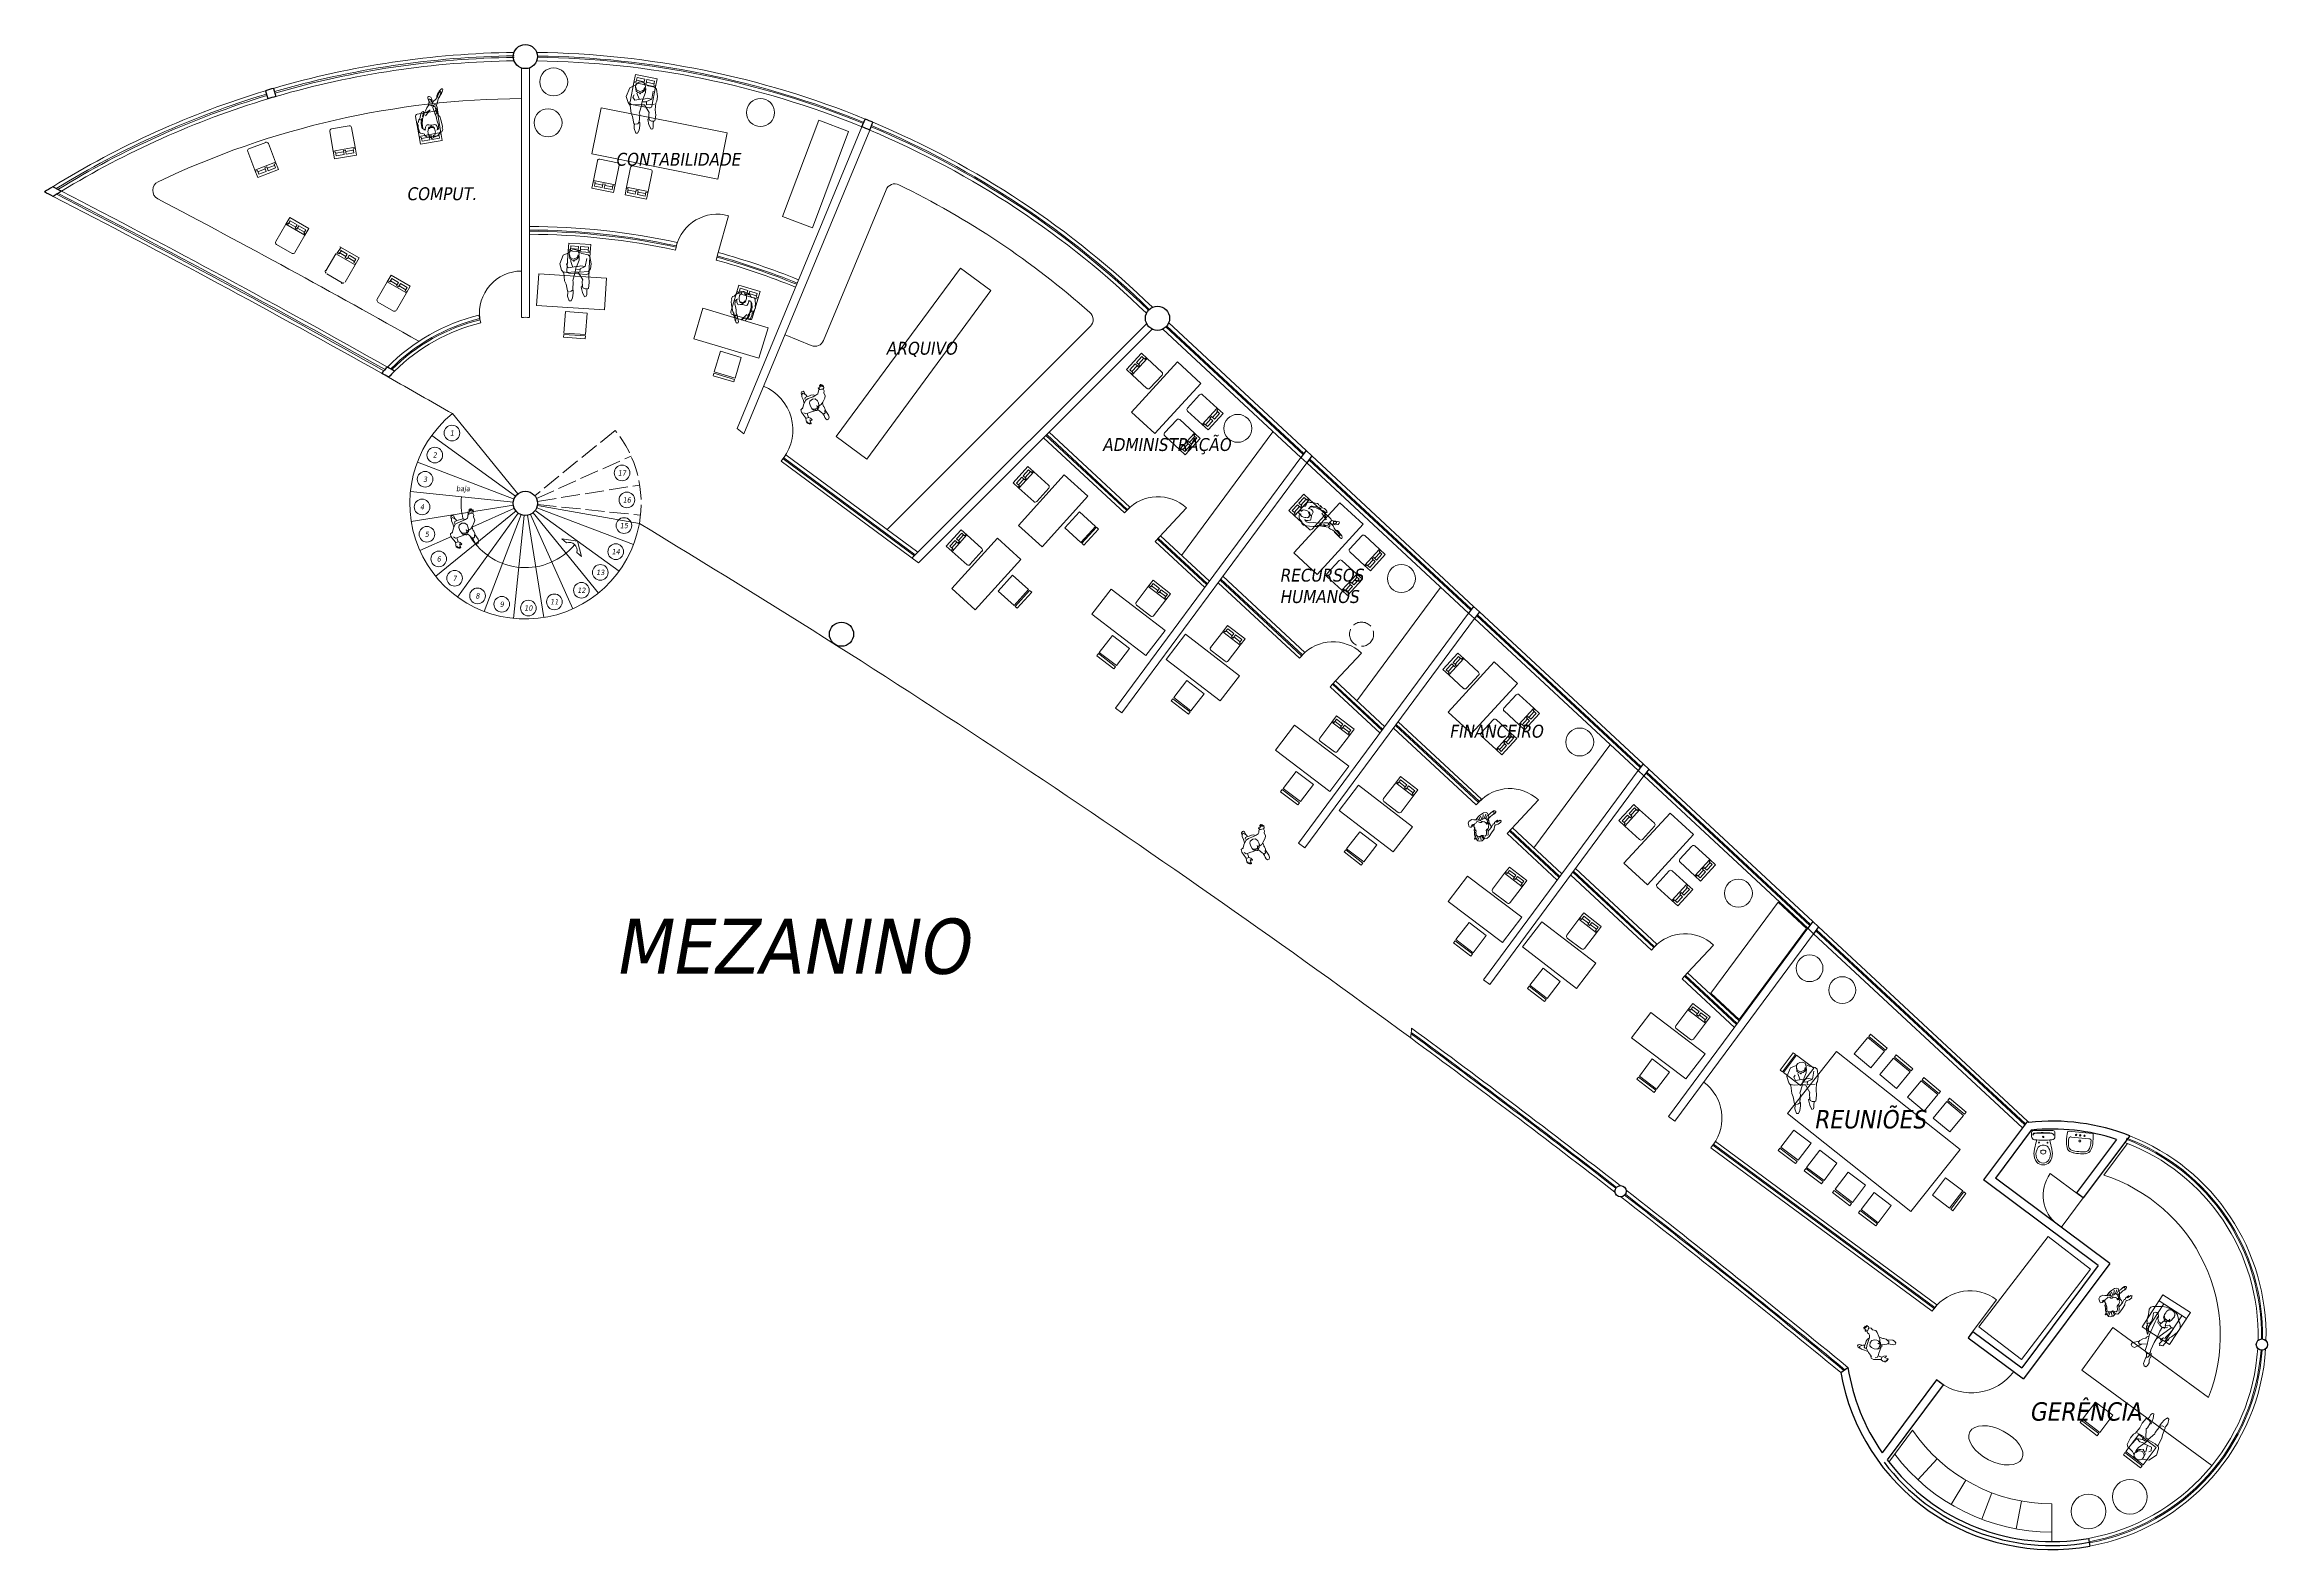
# Model space of a CAD drawing. Header units: millimetres. Extents: x 262 to 370, y -104 to 114.
# Drawn here: x 306.47 to 348.75, y -23.96 to 4.68 of the extents above; entities that cross this region are included whole.
import ezdxf
from ezdxf.enums import TextEntityAlignment as Align

# ---------------------------------------------------------------- set-up
doc = ezdxf.new("R2010")
doc.units = ezdxf.units.MM
doc.header["$LTSCALE"] = 0.1
doc.linetypes.add('ACAD_ISO02W100', pattern=[15, 12, -3])
doc.layers.get('0').update_dxf_attribs({"lineweight": 9})
for name, color, linetype, lineweight in [('detalles', 2, 'Continuous', 9), ('letreros y cotas', 6, 'Continuous', 13), ('mobiliario', 3, 'Continuous', 13), ('muros', 4, 'Continuous', 30), ('PROYECCIONES', 7, 'ACAD_ISO02W100', 5)]:
    doc.layers.add(name, color=color, linetype=linetype, lineweight=lineweight)
doc.styles.get("Standard").update_dxf_attribs({"font": 'tahoma.ttf', "oblique": 10, "height": 0.35})

# ---------------------------------------------------------------- blocks, each defined once
blk = doc.blocks.new('personasp13')
for points in [[(0.082, -0.064), (0.128, -0.056), (0.175, -0.025), (0.238, 0.027), (0.266, 0.061), (0.269, 0.126), (0.29, 0.154), (0.286, 0.197), (0.307, 0.212), (0.319, 0.25), (0.312, 0.257), (0.298, 0.239), (0.302, 0.275), (0.293, 0.282), (0.283, 0.251), (0.281, 0.293), (0.271, 0.298), (0.264, 0.257), (0.26, 0.286), (0.25, 0.286), (0.242, 0.246), (0.23, 0.243), (0.218, 0.257), (0.207, 0.253), (0.211, 0.234), (0.231, 0.21), (0.207, 0.215), (0.19, 0.203), (0.175, 0.176), (0.156, 0.155), (0.111, 0.147), (0.051, 0.147), (-0.048, 0.155), (-0.103, 0.148), (-0.168, 0.097), (-0.23, 0.022), (-0.226, 0.035), (-0.264, 0.023), (-0.278, -0.026), (-0.261, -0.104), (-0.247, -0.164), (-0.264, -0.21), (-0.273, -0.253), (-0.261, -0.263), (-0.255, -0.241), (-0.252, -0.277), (-0.24, -0.28), (-0.238, -0.268), (-0.235, -0.294), (-0.221, -0.297), (-0.216, -0.275), (-0.211, -0.299), (-0.201, -0.299), (-0.192, -0.224), (-0.182, -0.234), (-0.165, -0.255), (-0.153, -0.246), (-0.168, -0.203), (-0.197, -0.174), (-0.195, -0.155), (-0.187, -0.097), (-0.139, -0.097), (-0.079, -0.107), (-0.009, -0.113)], [(-0.05, 0.197), (-0.06, 0.236), (-0.079, 0.267), (-0.099, 0.291), (-0.125, 0.275), (-0.141, 0.238), (-0.144, 0.178), (-0.154, 0.111)], [(-0.065, 0.25), (-0.063, 0.299), (-0.074, 0.32), (-0.098, 0.325), (-0.12, 0.31), (-0.13, 0.274)], [(0.096, 0.15), (0.074, 0.176), (0.027, 0.19), (-0.019, 0.191), (-0.053, 0.197), (-0.091, 0.197), (-0.111, 0.171)], [(0.231, 0.209), (0.259, 0.207), (0.284, 0.197)], [(-0.249, -0.159), (-0.231, -0.172), (-0.202, -0.174)], [(-0.185, -0.097), (-0.214, -0.09), (-0.237, -0.054)], [(0.082, -0.041), (0.067, -0.063), (0.051, -0.064), (0.043, -0.056), (0.041, -0.036), (0.038, -0.064), (0.029, -0.083), (0.014, -0.088), (-0.005, -0.083), (-0.033, -0.075), (-0.057, -0.064), (-0.067, -0.045)], [(0.024, -0.121), (0.031, -0.123), (0.048, -0.16), (0.067, -0.203), (0.087, -0.225), (0.103, -0.239), (0.123, -0.231), (0.135, -0.201), (0.154, -0.169), (0.158, -0.121), (0.152, -0.105), (0.154, -0.09), (0.161, -0.037)], [(0.147, -0.186), (0.166, -0.296), (0.158, -0.335), (0.134, -0.368), (0.103, -0.368), (0.087, -0.339), (0.082, -0.304), (0.084, -0.267), (0.077, -0.222)]]:
    blk.add_lwpolyline(points)
blk.add_lwpolyline([(0.01, -0.127), (0.019, -0.118), (0.024, -0.102), (0.062, -0.086), (0.084, -0.045), (0.092, -0.001), (0.092, 0.04), (0.069, 0.091), (0.019, 0.11), (-0.043, 0.098), (-0.066, 0.065), (-0.074, 0.006), (-0.067, -0.059), (-0.049, -0.092), (-0.02, -0.099), (-0.009, -0.103), (-0.001, -0.12)], close=True)
blk = doc.blocks.new('personasp26')
at = {"color": 0, "linetype": 'ByBlock'}
for p, q in [((0.042, 0.028), (0.05, 0.005)), ((0.203, 0.214), (0.195, 0.204)), ((0.195, 0.204), (0.196, 0.186)), ((0.196, 0.186), (0.205, 0.173)), ((0.053, -0.018), (0.048, -0.041)), ((0.301, -0.092), (0.293, -0.1)), ((0.293, -0.1), (0.293, -0.11)), ((0.293, -0.11), (0.303, -0.119)), ((0.303, -0.119), (0.313, -0.121)), ((0.365, -0.103), (0.344, -0.101)), ((0.378, -0.108), (0.365, -0.103)), ((0.391, -0.106), (0.378, -0.108)), ((0.404, -0.106), (0.391, -0.106))]:
    blk.add_line(p, q, dxfattribs=at)
blk.add_lwpolyline([(0.072, -0.002), (0.062, 0.005), (0.051, 0.01), (0.046, 0.031), (0.029, 0.046), (-0.015, 0.056), (-0.034, 0.062), (-0.057, 0.059), (-0.085, 0.057), (-0.106, 0.042), (-0.116, 0.028), (-0.118, 0.011), (-0.121, 0.023), (-0.137, 0.026), (-0.151, 0.018), (-0.162, -0.002), (-0.162, -0.02), (-0.157, -0.033), (-0.142, -0.041), (-0.123, -0.043), (-0.115, -0.033), (-0.115, -0.049), (-0.101, -0.065), (-0.083, -0.075), (-0.065, -0.075), (-0.051, -0.08), (-0.025, -0.075), (-0.005, -0.074), (0.021, -0.069), (0.036, -0.061), (0.051, -0.044), (0.054, -0.023), (0.061, -0.019), (0.072, -0.007)], close=True, dxfattribs=at)
for points in [[(-0.141, 0.028), (-0.137, 0.072), (-0.124, 0.101), (-0.105, 0.126), (-0.088, 0.131), (-0.082, 0.131), (-0.065, 0.16), (-0.059, 0.204), (-0.041, 0.224), (-0.034, 0.224), (-0.02, 0.231), (-0.005, 0.227), (0.047, 0.24), (0.088, 0.24), (0.131, 0.249), (0.155, 0.24), (0.159, 0.231), (0.205, 0.221), (0.213, 0.209), (0.241, 0.196), (0.285, 0.19), (0.34, 0.165), (0.337, 0.159), (0.347, 0.152), (0.349, 0.144), (0.354, 0.134), (0.347, 0.129), (0.34, 0.129), (0.339, 0.123), (0.265, 0.149), (0.26, 0.144), (0.295, 0.119), (0.286, 0.116), (0.252, 0.136), (0.227, 0.145), (0.221, 0.165), (0.211, 0.173), (0.208, 0.167), (0.149, 0.18), (0.123, 0.183), (0.049, 0.17), (0.033, 0.163), (0.031, 0.152), (0.021, 0.155), (0.015, 0.131), (0.003, 0.134), (0.003, 0.114), (-0.003, 0.103)], [(0.005, 0.111), (0.054, 0.103), (0.088, 0.083), (0.098, 0.067), (0.092, 0.039), (0.087, -0.007), (0.092, -0.051), (0.097, -0.074), (0.09, -0.093), (0.08, -0.101), (0.052, -0.116), (0.025, -0.121), (0.003, -0.124)], [(0.026, -0.062), (0.039, -0.051), (0.043, -0.029), (0.044, -0.002), (0.029, 0.021), (0.015, 0.026), (0.021, 0.028), (0.025, 0.039), (0.015, 0.047)], [(0.033, 0.154), (0.074, 0.16), (0.129, 0.163), (0.188, 0.152), (0.223, 0.149)], [(0.299, 0.123), (0.36, 0.088), (0.416, 0.06), (0.457, 0.036), (0.476, 0.011), (0.466, -0.018), (0.452, -0.029), (0.466, -0.067), (0.475, -0.092), (0.47, -0.111), (0.455, -0.128), (0.414, -0.133), (0.37, -0.139), (0.286, -0.152), (0.265, -0.162)], [(0.265, 0.095), (0.38, -0.002), (0.331, 0.08)], [(0.517, -0.054), (0.529, -0.039), (0.529, -0.025), (0.525, 0), (0.509, 0.018), (0.481, 0.023), (0.471, 0.021)], [(0.532, -0.033), (0.556, -0.028), (0.574, -0.016), (0.581, -0.005), (0.581, 0.008), (0.565, 0.015), (0.537, 0.008), (0.524, 0.003)], [(0.525, 0.01), (0.563, 0.023), (0.601, 0.031), (0.624, 0.029), (0.635, 0.02), (0.633, 0.003), (0.619, -0.025), (0.581, -0.044), (0.532, -0.047)], [(-0.013, -0.108), (-0.003, -0.116), (0, -0.134), (0.011, -0.134), (0.026, -0.149), (0.052, -0.146), (0.088, -0.149), (0.157, -0.124), (0.205, -0.113), (0.25, -0.11), (0.298, -0.085), (0.316, -0.087), (0.36, -0.07), (0.422, -0.052), (0.43, -0.057), (0.439, -0.057), (0.44, -0.065), (0.45, -0.07), (0.439, -0.083), (0.444, -0.09), (0.404, -0.106), (0.401, -0.116), (0.368, -0.124), (0.34, -0.124), (0.326, -0.121), (0.316, -0.126), (0.304, -0.136), (0.26, -0.154), (0.242, -0.177), (0.177, -0.195), (0.108, -0.211), (0.049, -0.222), (0.02, -0.214), (-0.007, -0.221), (-0.049, -0.204), (-0.057, -0.173), (-0.085, -0.15), (-0.111, -0.133), (-0.129, -0.106), (-0.142, -0.069), (-0.142, -0.046)], [(0.455, -0.031), (0.47, -0.038), (0.493, -0.051), (0.516, -0.061), (0.538, -0.075), (0.57, -0.111), (0.607, -0.144), (0.643, -0.157), (0.707, -0.196), (0.714, -0.211), (0.707, -0.221), (0.689, -0.222), (0.653, -0.206), (0.624, -0.188), (0.592, -0.172), (0.556, -0.155), (0.509, -0.15), (0.486, -0.142), (0.458, -0.128)], [(0.614, -0.142), (0.64, -0.141), (0.671, -0.152), (0.702, -0.177), (0.723, -0.19), (0.75, -0.214), (0.764, -0.236), (0.766, -0.257), (0.753, -0.26), (0.728, -0.255), (0.697, -0.24), (0.676, -0.229), (0.653, -0.213), (0.612, -0.191), (0.597, -0.185), (0.591, -0.173)]]:
    blk.add_lwpolyline(points, dxfattribs=at)
blk = doc.blocks.new('2salada2')
at = {"color": 0}
for p, q in [((-0.296, 0), (0.296, 0)), ((0.207, -0.13), (-0.207, -0.13))]:
    blk.add_line(p, q, dxfattribs=at)
for centre, radius in [((-0.1, -0.07), 0.015), ((0, -0.205), 0.023), ((0, -0.07), 0.0175), ((0.1, -0.07), 0.015)]:
    blk.add_circle(centre, radius, dxfattribs=at)
for centre, radius, start, end in [((-0.296, -0.01), 0.01, 90, 173.6262), ((0.296, -0.01), 0.01, 6.3738, 90), ((1.185, -0.175), 1.5, 173.6262, 182.693), ((0.186, -0.222), 0.5, 182.693, 199.3406), ((-0.135, -0.335), 0.16, 199.3406, 257.4429), ((1.186, -0.221), 1.454, 178.0234, 180.898), ((0.186, -0.222), 0.454, 182.693, 199.3406), ((-0.227, -0.171), 0.04, 95.5937, 179.6995), ((-0.135, -0.335), 0.114, 199.3406, 257.4429), ((-0.207, -0.38), 0.25, 90, 95.5937), ((-0.061, -0.003), 0.5, 257.4429, 266.4982), ((-0.061, -0.003), 0.454, 257.4429, 266.4982), ((0, 0.995), 1.5, 266.4982, 273.5018), ((0, 0.995), 1.454, 266.4982, 273.5018), ((0.061, -0.003), 0.454, 273.5018, 282.5571), ((0.061, -0.003), 0.5, 273.5018, 282.5571), ((0.135, -0.335), 0.114, 282.5571, 340.6594), ((0.135, -0.335), 0.16, 282.5571, 340.6594), ((0.207, -0.38), 0.25, 84.4063, 90), ((0.227, -0.171), 0.04, 0.3005, 84.4063), ((-0.186, -0.222), 0.454, 340.6594, 357.307), ((-1.186, -0.221), 1.454, 359.102, 1.9766), ((-0.186, -0.222), 0.5, 340.6594, 357.307), ((-1.185, -0.175), 1.5, 357.307, 6.3738)]:
    blk.add_arc(centre, radius, start, end, dxfattribs=at)
blk = doc.blocks.new('2SAINVI1')
at = {"color": 0, "linetype": 'ByBlock'}
for p, q in [((0, -0.183), (0, 0.183)), ((0.04, 0.222), (0.112, 0.222)), ((0.413, 0.048), (0.393, 0.048)), ((0.04, -0.222), (0.112, -0.222)), ((0.413, -0.048), (0.393, -0.048))]:
    blk.add_line(p, q, dxfattribs=at)
for centre, radius in [((0.122, 0), 0.0135), ((0.122, 0), 0.0135), ((0.23, 0.08), 0.0075), ((0.23, -0.08), 0.0075)]:
    blk.add_circle(centre, radius, dxfattribs=at)
for centre, radius, start, end in [((0.04, 0.183), 0.04, 90, 180), ((1.54, 0), 1.5, 173.7281, 186.2719), ((1.54, 0), 1.493, 173.6755, 186.3306), ((0.089, 0.16), 0.04, 90, 173.7281), ((0.096, 0.16), 0.04, 100.2428, 173.7859), ((0.112, 0.159), 0.064, 6.7931, 90), ((-1.219, 0), 1.404, 353.2069, 6.7931), ((0.85, -2.286), 2.5, 101.5744, 105.544), ((0.46, 0), 0.18, 173.7581, 186.2419), ((0.396, 0.007), 0.116, 117.4027, 173.7581), ((0.458, -0.112), 0.25, 101.6195, 117.4027), ((0.476, -0.423), 0.6, 94.3794, 102.2907), ((0.676, 0), 0.3, 173.3508, 186.6492), ((0.393, 0.033), 0.015, 90, 173.3508), ((0.451, -0.079), 0.216, 60.8839, 101.6195), ((0.413, 0.018), 0.03, 36.8699, 90), ((0.44, -0.085), 0.26, 51.2869, 92.3028), ((0.389, 0), 0.06, 323.1301, 36.8699), ((0.495, 0), 0.126, 299.1161, 60.8839), ((0.495, 0), 0.16, 312.4362, 47.5638), ((0.04, -0.183), 0.04, 180, 270), ((0.089, -0.16), 0.04, 186.2719, 270), ((0.096, -0.16), 0.04, 186.2141, 259.7572), ((0.112, -0.159), 0.064, 270, 353.2069), ((0.85, 2.286), 2.5, 254.456, 258.4256), ((0.396, -0.007), 0.116, 186.2419, 242.5973), ((0.458, 0.112), 0.25, 242.5973, 258.3805), ((0.476, 0.423), 0.6, 257.7093, 265.6206), ((0.393, -0.033), 0.015, 186.6492, 270), ((0.451, 0.079), 0.216, 258.3805, 299.1161), ((0.413, -0.018), 0.03, 270, 323.1301), ((0.44, 0.085), 0.26, 267.6972, 308.7131)]:
    blk.add_arc(centre, radius, start, end, dxfattribs=at)
blk = doc.blocks.new('personasp21')
at = {"color": 0, "linetype": 'ByBlock'}
for p, q in [((-0.177, 0.013), (-0.199, 0.016)), ((-0.161, 0.038), (-0.179, 0.044)), ((-0.162, 0.068), (-0.165, 0.071)), ((0.004, 0.167), (0.011, 0.189)), ((0.02, 0.148), (0.048, 0.196)), ((0.065, 0.137), (0.079, 0.203)), ((0.086, 0.133), (0.138, 0.196)), ((0.121, 0.127), (0.183, 0.167)), ((0.127, 0.035), (0.155, 0.052)), ((0.134, 0.107), (0.199, 0.136)), ((0.138, 0.069), (0.182, 0.089)), ((-0.199, -0.069), (-0.237, -0.097)), ((-0.172, -0.093), (-0.236, -0.13)), ((-0.208, -0.042), (-0.232, -0.045)), ((-0.199, -0.02), (-0.213, -0.01)), ((-0.158, -0.104), (-0.188, -0.171)), ((-0.131, -0.106), (-0.14, -0.175)), ((0.014, -0.12), (0.018, -0.107)), ((0.018, -0.107), (0.03, -0.096)), ((0.03, -0.096), (0.035, -0.092))]:
    blk.add_line(p, q, dxfattribs=at)
for points in [[(-0.138, 0.096), (-0.178, 0.066), (-0.198, 0.027), (-0.227, -0.015), (-0.251, -0.076), (-0.247, -0.139), (-0.227, -0.168), (-0.178, -0.19), (-0.123, -0.183), (-0.112, -0.175)], [(0.044, 0.095), (0.023, 0.138), (-0.017, 0.189), (-0.062, 0.222), (-0.09, 0.25), (-0.13, 0.254), (-0.157, 0.257), (-0.189, 0.24), (-0.198, 0.219), (-0.213, 0.185), (-0.216, 0.171), (-0.206, 0.157), (-0.188, 0.145), (-0.154, 0.147), (-0.124, 0.145), (-0.12, 0.152), (-0.134, 0.162), (-0.16, 0.169), (-0.167, 0.164)], [(-0.027, 0.199), (0.025, 0.215), (0.071, 0.222), (0.162, 0.213), (0.205, 0.191), (0.219, 0.162), (0.207, 0.131), (0.195, 0.095), (0.171, 0.068), (0.151, 0.037), (0.13, -0.011)], [(0.111, -0.089), (0.124, -0.073), (0.128, -0.049), (0.127, -0.015), (0.117, 0.02), (0.128, 0.059), (0.135, 0.083), (0.127, 0.116), (0.107, 0.127), (0.078, 0.128), (0.02, 0.141)], [(0.083, 0.043), (0.087, 0.035), (0.106, 0.025), (0.106, 0.02), (0.09, 0.014), (0.088, 0.006)], [(0.212, 0.13), (0.24, 0.127), (0.274, 0.131), (0.305, 0.134), (0.335, 0.13), (0.357, 0.114), (0.364, 0.097), (0.354, 0.086), (0.327, 0.076), (0.289, 0.079), (0.263, 0.082), (0.226, 0.081), (0.178, 0.075)], [(0.289, 0.13), (0.313, 0.124), (0.332, 0.11), (0.33, 0.097), (0.319, 0.085), (0.299, 0.082), (0.271, 0.083)], [(-0.246, -0.052), (-0.271, -0.066), (-0.275, -0.076), (-0.27, -0.083), (-0.253, -0.09)], [(-0.113, -0.121), (-0.119, -0.144), (-0.117, -0.165), (-0.107, -0.187), (-0.082, -0.21), (-0.027, -0.204), (0.052, -0.178), (0.134, -0.151), (0.147, -0.135), (0.185, -0.113), (0.188, -0.106), (0.21, -0.108), (0.255, -0.123), (0.316, -0.125), (0.32, -0.117), (0.33, -0.116), (0.329, -0.107), (0.339, -0.107), (0.34, -0.097), (0.333, -0.094), (0.33, -0.084), (0.253, -0.079), (0.255, -0.073), (0.277, -0.068), (0.295, -0.065), (0.291, -0.058), (0.257, -0.058), (0.217, -0.059), (0.206, -0.072), (0.189, -0.072), (0.182, -0.062), (0.119, -0.092), (0.051, -0.107), (0.014, -0.121), (0.004, -0.139), (-0.016, -0.162), (-0.033, -0.175)]]:
    blk.add_lwpolyline(points, dxfattribs=at)
blk.add_lwpolyline([(0.104, 0.002), (0.1, 0.002), (0.082, 0.006), (0.079, 0.014), (0.083, 0.033), (0.082, 0.05), (0.075, 0.068), (0.065, 0.078), (0.045, 0.095), (0.014, 0.099), (-0.004, 0.109), (-0.009, 0.128), (-0.031, 0.158), (-0.041, 0.164), (-0.062, 0.152), (-0.079, 0.152), (-0.093, 0.157), (-0.121, 0.14), (-0.14, 0.121), (-0.14, 0.099), (-0.147, 0.079), (-0.158, 0.066), (-0.155, 0.047), (-0.162, 0.024), (-0.177, 0.01), (-0.196, -0.02), (-0.203, -0.045), (-0.188, -0.079), (-0.153, -0.103), (-0.127, -0.101), (-0.105, -0.12), (-0.099, -0.138), (-0.081, -0.155), (-0.055, -0.152), (-0.037, -0.138), (-0.023, -0.123), (-0.009, -0.099), (-0.001, -0.083), (0.021, -0.076), (0.048, -0.075), (0.063, -0.065), (0.078, -0.051), (0.086, -0.037), (0.099, -0.031), (0.107, -0.01), (0.107, 0.006)], close=True, dxfattribs=at)
blk = doc.blocks.new('personasp34')
at = {"color": 0, "linetype": 'ByBlock'}
for p, q in [((-0.36, -0.038), (-0.343, 0.019)), ((-0.303, 0.059), (-0.31, 0.034)), ((-0.303, 0.059), (-0.285, 0.094)), ((-0.285, 0.094), (-0.259, 0.214)), ((-0.259, 0.214), (-0.224, 0.249)), ((-0.258, 0.022), (-0.219, 0.017)), ((-0.209, 0.008), (-0.258, 0.022)), ((-0.157, 0.041), (-0.238, 0.047)), ((-0.224, 0.249), (-0.087, 0.271)), ((-0.219, 0.017), (-0.214, 0.027)), ((-0.192, -0.018), (-0.209, 0.008)), ((-0.087, 0.271), (0.006, 0.258)), ((0.006, 0.258), (0.041, 0.236)), ((0.041, 0.236), (0.169, 0.227)), ((0.218, 0.112), (0.072, 0.024)), ((0.072, 0.024), (0.072, -0.029)), ((0.169, 0.227), (0.271, 0.236)), ((0.249, 0.103), (0.218, 0.112)), ((0.337, 0.108), (0.249, 0.103)), ((0.271, 0.236), (0.381, 0.222)), ((0.355, 0.085), (0.337, 0.108)), ((0.456, 0.108), (0.355, 0.085)), ((0.381, 0.222), (0.386, 0.196)), ((0.386, 0.196), (0.43, 0.187)), ((0.43, 0.187), (0.496, 0.187)), ((0.54, 0.147), (0.456, 0.108)), ((0.496, 0.187), (0.531, 0.178)), ((0.531, 0.178), (0.54, 0.147)), ((-0.356, -0.082), (-0.36, -0.038)), ((-0.334, -0.118), (-0.356, -0.082)), ((-0.303, -0.144), (-0.334, -0.118)), ((-0.25, -0.259), (-0.297, -0.152)), ((-0.262, -0.142), (-0.209, -0.129)), ((-0.087, -0.325), (-0.25, -0.259)), ((-0.209, -0.129), (-0.178, -0.067)), ((-0.178, -0.067), (-0.192, -0.018)), ((0.032, -0.29), (-0.087, -0.325)), ((0.085, -0.25), (0.032, -0.29)), ((0.072, -0.029), (0.231, -0.078)), ((0.236, -0.233), (0.085, -0.25)), ((0.231, -0.078), (0.258, -0.069)), ((0.297, -0.206), (0.236, -0.233)), ((0.258, -0.069), (0.403, -0.078)), ((0.43, -0.18), (0.297, -0.206)), ((0.403, -0.078), (0.417, -0.069)), ((0.412, -0.083), (0.435, -0.106)), ((0.417, -0.069), (0.469, -0.069)), ((0.443, -0.162), (0.43, -0.18)), ((0.435, -0.106), (0.445, -0.141)), ((0.456, -0.171), (0.443, -0.162)), ((0.527, -0.175), (0.456, -0.171)), ((0.469, -0.069), (0.558, -0.082)), ((0.615, -0.144), (0.527, -0.175)), ((0.558, -0.082), (0.615, -0.109)), ((0.615, -0.109), (0.615, -0.144))]:
    blk.add_line(p, q, dxfattribs=at)
at = {"color": 0, "linetype": 'ByBlock', "flags": 128}
blk.add_lwpolyline([(-0.303, -0.144), (-0.263, -0.147), (-0.188, -0.136), (-0.163, -0.103), (-0.153, -0.072), (-0.135, -0.063), (-0.135, -0.057), (-0.154, -0.047), (-0.163, -0.019), (-0.187, 0.013), (-0.221, 0.033), (-0.277, 0.041), (-0.343, 0.019)], dxfattribs=at)
at = {"color": 0, "linetype": 'ByBlock'}
for points in [[(0.059, 0.214), (0.072, 0.059), (0.01, 0.063), (-0.034, 0.161), (-0.188, 0.187)], [(-0.034, 0.152), (-0.051, 0.077), (-0.027, -0.009), (-0.157, 0.041)], [(0.015, 0.055), (0.019, -0.007)], [(0.386, 0.191), (0.386, 0.156), (0.368, 0.116), (0.315, 0.103)], [(-0.147, -0.121), (-0.037, -0.082)], [(-0.113, -0.171), (-0.073, -0.197), (-0.012, -0.162), (-0.037, -0.01), (0.068, -0.034), (0.077, -0.188), (0.068, -0.25)]]:
    blk.add_lwpolyline(points, dxfattribs=at)
blk = doc.blocks.new('personasp35')
at = {"color": 0, "linetype": 'ByBlock'}
for p, q in [((0.108, 0.063), (0.115, 0.034)), ((0.351, 0.036), (0.273, 0.03)), ((0.446, 0.05), (0.351, 0.036)), ((0.524, 0.061), (0.446, 0.05)), ((0.117, -0.014), (0.108, -0.032)), ((0.399, -0.205), (0.393, -0.22)), ((0.415, -0.194), (0.399, -0.205)), ((0.423, -0.186), (0.415, -0.194)), ((0.418, -0.179), (0.423, -0.186))]:
    blk.add_line(p, q, dxfattribs=at)
for points in [[(-0.11, -0.059), (-0.092, -0.121), (-0.064, -0.184), (-0.016, -0.26), (0.043, -0.342), (0.073, -0.367), (0.12, -0.369), (0.216, -0.323), (0.296, -0.294), (0.335, -0.269), (0.369, -0.251), (0.371, -0.239), (0.421, -0.228), (0.485, -0.184), (0.533, -0.13), (0.526, -0.123), (0.506, -0.139), (0.508, -0.128), (0.485, -0.143), (0.44, -0.169), (0.414, -0.178), (0.401, -0.18), (0.378, -0.189), (0.362, -0.198), (0.353, -0.184), (0.332, -0.194), (0.314, -0.207), (0.298, -0.203), (0.257, -0.21), (0.177, -0.241), (0.134, -0.264), (0.102, -0.244), (0.091, -0.212), (0.093, -0.18), (0.139, -0.146), (0.148, -0.134), (0.152, -0.153), (0.189, -0.15), (0.255, -0.139), (0.515, -0.091), (0.611, -0.055), (0.697, -0.021), (0.813, 0.014), (0.848, 0.064), (0.898, 0.098), (0.93, 0.102), (1.037, 0.127), (1.062, 0.159), (1.06, 0.196), (1.025, 0.21), (0.964, 0.205), (0.921, 0.175), (0.87, 0.162), (0.861, 0.171), (0.82, 0.157), (0.795, 0.134), (0.795, 0.112), (0.743, 0.096), (0.59, 0.064), (0.519, 0.064), (0.453, 0.082), (0.177, 0.175), (0.164, 0.196), (0.175, 0.223), (0.264, 0.214), (0.387, 0.191), (0.408, 0.196), (0.419, 0.162), (0.471, 0.137), (0.485, 0.137), (0.487, 0.143), (0.462, 0.169), (0.462, 0.178), (0.558, 0.162), (0.558, 0.175), (0.581, 0.182), (0.576, 0.189), (0.565, 0.2), (0.563, 0.214), (0.556, 0.221), (0.551, 0.241), (0.492, 0.246), (0.419, 0.248), (0.414, 0.26), (0.355, 0.26), (0.314, 0.28), (0.187, 0.317), (0.134, 0.323), (0.077, 0.317), (0.032, 0.287), (0.011, 0.264), (0, 0.228), (-0.053, 0.182), (-0.092, 0.134), (-0.112, 0.087), (-0.117, -0.005)], [(0.143, 0.02), (0.123, 0.03), (0.118, 0.055), (0.102, 0.08), (0.063, 0.099), (0.004, 0.102), (-0.028, 0.109), (-0.035, 0.102), (-0.055, 0.098), (-0.082, 0.084), (-0.101, 0.052), (-0.108, 0.016), (-0.101, -0.025), (-0.082, -0.055), (-0.046, -0.066), (-0.032, -0.068), (-0.032, -0.073), (0.002, -0.071), (0.041, -0.068), (0.079, -0.059), (0.104, -0.048), (0.12, -0.027), (0.125, -0.002), (0.145, 0.01)]]:
    blk.add_lwpolyline(points, close=True, dxfattribs=at)
for points in [[(0.075, 0.091), (0.089, 0.072), (0.058, 0.065), (0.089, 0.059), (0.1, 0.041), (0.104, 0.018), (0.098, -0.014), (0.081, -0.041), (0.064, -0.057)], [(0.125, 0.041), (0.168, 0.046), (0.209, 0.057), (0.216, 0.068), (0.239, 0.071), (0.269, 0.027), (0.259, -0.032), (0.237, -0.034), (0.136, -0.005)], [(0.171, 0.173), (0.161, 0.141), (0.157, 0.121), (0.182, 0.1), (0.2, 0.068)], [(0.234, 0.077), (0.228, 0.098), (0.212, 0.116)], [(0.253, 0.048), (0.262, 0.077)], [(0.39, 0.2), (0.386, 0.221), (0.408, 0.254)], [(0.843, 0.08), (0.823, 0.1), (0.802, 0.107)], [(0.909, 0.1), (0.889, 0.123), (0.861, 0.132), (0.841, 0.13), (0.825, 0.118)], [(0.218, -0.034), (0.218, -0.08), (0.191, -0.116), (0.166, -0.139), (0.157, -0.137)], [(0.241, -0.041), (0.25, -0.066), (0.23, -0.107)], [(0.367, -0.241), (0.348, -0.235), (0.339, -0.216), (0.346, -0.196)], [(0.686, -0.032), (0.747, -0.109), (0.775, -0.146), (0.766, -0.171), (0.752, -0.184), (0.713, -0.184), (0.652, -0.15), (0.613, -0.107), (0.59, -0.109), (0.549, -0.091)], [(0.761, -0.116), (0.88, -0.187), (0.893, -0.235), (0.87, -0.269), (0.834, -0.276), (0.795, -0.248), (0.754, -0.205), (0.731, -0.187)]]:
    blk.add_lwpolyline(points, dxfattribs=at)

msp = doc.modelspace()

# ---------------------------------------------------------------- linework, layer by layer
at = {"layer": 'detalles', "ltscale": 0.5}
for p, q in [((315.547, -0.516), (315.547, 4.215)), ((315.697, -0.516), (315.697, 4.228)), ((319.646, -2.632), (322.023, 3.108)), ((319.778, -2.73), (322.171, 3.046)), ((322.978, -5.093), (327.427, -0.644)), ((323.1, -5.184), (327.534, -0.75))]:
    msp.add_line(p, q, dxfattribs=at)
at = {"layer": 'detalles'}
for p, q in [((318.508, 0.909), (318.476, 0.763)), ((314.737, -0.473), (314.773, -0.619)), ((327.747, -0.739), (330.372, -3.18)), ((327.856, -0.622), (330.468, -3.05)), ((314.234, -2.348), (315.477, -3.876)), ((313.84, -2.765), (315.436, -3.92)), ((319.646, -2.632), (319.778, -2.73)), ((319.646, -2.632), (319.778, -2.73)), ((325.475, -2.808), (327.013, -4.238)), ((325.581, -2.702), (327.115, -4.128)), ((315.407, -3.973), (313.567, -3.271)), ((320.576, -3.133), (320.487, -3.254)), ((320.487, -3.254), (323.1, -5.184)), ((320.576, -3.133), (323.085, -4.986)), ((330.372, -3.18), (326.847, -7.952)), ((330.483, -3.283), (326.967, -8.041)), ((330.483, -3.283), (333.561, -6.144)), ((330.578, -3.153), (333.656, -6.014)), ((315.394, -4.031), (313.434, -3.829)), ((315.395, -4.091), (313.45, -4.403)), ((315.444, -4.2), (313.915, -5.443)), ((315.412, -4.149), (314.621, -4.503)), ((317.405, -5.344), (315.809, -4.19)), ((315.837, -4.137), (317.678, -4.839)), ((317.789, -4.438), (315.849, -4.095)), ((327.013, -4.238), (327.115, -4.128)), ((315.487, -4.241), (314.333, -5.837)), ((315.54, -4.27), (314.838, -6.11)), ((315.599, -4.284), (315.397, -6.243)), ((315.659, -4.282), (315.971, -6.227)), ((315.716, -4.265), (316.521, -6.063)), ((317.01, -5.762), (315.767, -4.233)), ((314.215, -4.685), (313.614, -4.954)), ((327.599, -4.783), (327.701, -4.673)), ((327.599, -4.783), (328.541, -5.658)), ((327.701, -4.673), (328.631, -5.537)), ((328.887, -5.443), (330.443, -6.89)), ((328.797, -5.564), (330.341, -6.999)), ((333.561, -6.144), (330.326, -10.522)), ((333.671, -6.247), (330.446, -10.611)), ((333.671, -6.247), (336.782, -9.138)), ((333.767, -6.117), (336.878, -9.009)), ((330.341, -6.999), (330.443, -6.89)), ((330.927, -7.544), (331.029, -7.434)), ((330.927, -7.544), (331.875, -8.426)), ((331.029, -7.434), (331.965, -8.304)), ((326.847, -7.952), (326.967, -8.041)), ((332.132, -8.33), (333.705, -9.792)), ((332.222, -8.208), (333.807, -9.682)), ((336.782, -9.138), (333.841, -13.119)), ((336.893, -9.241), (333.961, -13.208)), ((336.893, -9.241), (340.01, -12.139)), ((336.988, -9.111), (340.106, -12.009)), ((333.705, -9.792), (333.807, -9.682)), ((330.326, -10.522), (330.446, -10.611)), ((334.291, -10.336), (334.393, -10.226)), ((334.291, -10.336), (335.243, -11.221)), ((334.393, -10.226), (335.333, -11.1)), ((335.501, -11.125), (337.037, -12.553)), ((335.59, -11.003), (337.14, -12.443)), ((340.01, -12.139), (337.363, -15.722)), ((340.121, -12.242), (337.484, -15.811)), ((340.121, -12.242), (344.093, -15.934)), ((340.217, -12.112), (344.19, -15.806)), ((337.037, -12.553), (337.14, -12.443)), ((337.623, -13.098), (337.726, -12.988)), ((337.623, -13.098), (338.618, -14.023)), ((337.726, -12.988), (338.708, -13.901)), ((333.841, -13.119), (333.961, -13.208)), ((337.363, -15.722), (337.484, -15.811)), ((338.257, -16.195), (338.168, -16.316)), ((338.168, -16.316), (342.375, -19.425)), ((338.257, -16.195), (342.464, -19.304)), ((345.251, -17.268), (344.831, -17.829)), ((342.464, -19.304), (342.375, -19.425))]:
    msp.add_line(p, q, dxfattribs=at)
at = {"layer": 'detalles', "ltscale": 0.3}
msp.add_line((319.249, 0.573), (319.289, 0.718), dxfattribs=at)
at = {"layer": 'detalles'}
for centre, radius, start, end in [((315.622, -12.555), 17.08, 90.7251, 106.2855), ((315.622, -12.555), 16.92, 90.7285, 106.2829), ((315.622, -12.555), 17.08, 106.8222, 121.7583), ((315.622, -12.555), 16.92, 106.8247, 121.4324), ((218.8, -168.708), 191.79, 60.62237, 62.74186), ((218.8, -168.708), 191.95, 60.61045, 62.71318), ((319.269, 0.646), 0.8, 74.5569, 166.2307), ((315.547, -0.436), 0.8, 90, 187.5328), ((315.622, -4.055), 3.689, 103.8783, 135.3326), ((315.622, -4.055), 3.539, 103.8783, 134.6693), ((218.8, -168.708), 191.79, 60.1588, 60.57638), ((319.808, -2.659), 0.9, 323.5428, 67.5), ((315.622, -4.055), 2.2, 129.115, 349.9708), ((327.65, -4.728), 0.8, 47.0917, 137.0917), ((218.8, -168.708), 191.79, 53.65649, 58.92698), ((330.978, -7.489), 0.8, 47.0917, 137.0917), ((334.342, -10.281), 0.8, 47.0917, 137.0917), ((337.838, -10.601), 0.04, 47.4559, 137.4559), ((337.674, -13.043), 0.8, 47.0917, 137.0917), ((315.622, -12.555), 16.92, 354.334, 354.9659), ((218.8, -168.708), 191.79, 52.20206, 53.65649), ((218.8, -168.708), 191.95, 52.20178, 53.68517), ((337.528, -15.75), 0.85, 323.5428, 53.5428), ((344.651, -19.882), 3.925, 358.5937, 69.2515), ((344.651, -19.882), 4.075, 358.5731, 68.6448), ((345.187, -17.22), 0.7, 143.7599, 233.1809), ((218.8, -168.708), 191.79, 50.56021, 52.15911), ((218.8, -168.708), 191.95, 50.54686, 52.15939), ((343.092, -19.885), 0.85, 53.1809, 143.1809), ((344.651, -19.882), 3.925, 280.2483, 356.3761), ((344.651, -19.882), 4.075, 280.2483, 356.3967), ((343.123, -19.977), 1, 233.1809, 323.5428)]:
    msp.add_arc(centre, radius, start, end, dxfattribs=at)
at = {"layer": 'detalles', "ltscale": 0.1}
for radius, start, end in [(16.92, 67.7709, 89.2715), (17.08, 67.7684, 89.2749), (16.92, 45.7285, 67.2291), (17.08, 45.7251, 67.2316), (13.77, 77.9044, 89.6879), (13.62, 77.9044, 89.6845), (13.62, 67.8365, 74.5569), (13.77, 67.8329, 74.5569)]:
    msp.add_arc((315.622, -12.555), radius, start, end, dxfattribs=at)
at = {"layer": 'letreros y cotas'}
for centre in [(314.225, -2.717), (313.899, -3.136), (317.459, -3.476), (313.714, -3.596), (313.656, -4.124), (317.551, -3.99), (313.748, -4.643), (317.496, -4.477), (313.974, -5.112), (317.34, -4.974), (314.276, -5.48), (317.046, -5.369), (314.711, -5.815), (315.172, -5.974), (315.678, -6.047), (316.172, -5.929), (316.687, -5.709)]:
    msp.add_circle(centre, 0.149, dxfattribs=at)
at = {"layer": 'mobiliario'}
for p, q in [((317.685, 3.954), (317.611, 3.581)), ((317.685, 3.954), (317.715, 4.101)), ((318.097, 3.872), (317.685, 3.954)), ((317.729, 3.97), (317.69, 3.978)), ((317.715, 4.101), (318.127, 4.019)), ((317.729, 3.97), (317.744, 4.044)), ((317.734, 3.995), (317.882, 3.966)), ((317.744, 4.044), (317.891, 4.015)), ((317.877, 3.941), (317.891, 4.015)), ((317.877, 3.941), (317.916, 3.933)), ((317.916, 3.933), (317.877, 3.941)), ((317.916, 3.933), (317.931, 4.007)), ((317.921, 3.958), (318.068, 3.929)), ((317.931, 4.007), (318.078, 3.978)), ((318.023, 3.499), (318.097, 3.872)), ((318.063, 3.903), (318.078, 3.978)), ((318.063, 3.903), (318.102, 3.895)), ((318.097, 3.872), (318.127, 4.019)), ((313.901, 3.406), (313.566, 3.348)), ((317.642, 3.534), (317.976, 3.468)), ((311.902, 3.021), (311.967, 2.647)), ((312.27, 3.126), (311.935, 3.068)), ((312.381, 2.719), (312.316, 3.093)), ((313.534, 3.302), (313.599, 2.927)), ((313.599, 2.927), (314.012, 2.999)), ((314.012, 2.999), (313.947, 3.373)), ((313.977, 2.968), (314.017, 2.975)), ((313.977, 2.968), (313.99, 2.894)), ((314.012, 2.999), (314.038, 2.851)), ((310.341, 2.64), (310.477, 2.285)), ((310.682, 2.813), (310.364, 2.691)), ((310.87, 2.435), (310.734, 2.79)), ((311.967, 2.647), (312.381, 2.719)), ((311.967, 2.647), (311.993, 2.499)), ((312.011, 2.63), (311.972, 2.623)), ((312.407, 2.571), (311.993, 2.499)), ((312.011, 2.63), (312.024, 2.555)), ((312.163, 2.63), (312.015, 2.605)), ((312.172, 2.581), (312.024, 2.555)), ((312.159, 2.656), (312.198, 2.662)), ((312.198, 2.662), (312.159, 2.656)), ((312.159, 2.656), (312.172, 2.581)), ((312.198, 2.662), (312.211, 2.588)), ((312.35, 2.663), (312.203, 2.637)), ((312.359, 2.613), (312.211, 2.588)), ((312.346, 2.688), (312.385, 2.695)), ((312.346, 2.688), (312.359, 2.613)), ((312.381, 2.719), (312.407, 2.571)), ((313.599, 2.927), (313.624, 2.779)), ((313.642, 2.91), (313.603, 2.903)), ((314.038, 2.851), (313.624, 2.779)), ((313.642, 2.91), (313.655, 2.836)), ((313.794, 2.91), (313.647, 2.885)), ((313.803, 2.861), (313.655, 2.836)), ((313.829, 2.943), (313.79, 2.936)), ((313.79, 2.936), (313.829, 2.943)), ((313.79, 2.936), (313.803, 2.861)), ((313.829, 2.943), (313.842, 2.868)), ((313.982, 2.943), (313.834, 2.917)), ((313.99, 2.894), (313.842, 2.868)), ((310.477, 2.285), (310.87, 2.435)), ((310.477, 2.285), (310.531, 2.145)), ((310.524, 2.277), (310.486, 2.262)), ((310.524, 2.277), (310.551, 2.206)), ((310.923, 2.295), (310.531, 2.145)), ((310.673, 2.306), (310.533, 2.253)), ((310.691, 2.26), (310.551, 2.206)), ((310.664, 2.33), (310.701, 2.345)), ((310.701, 2.345), (310.664, 2.33)), ((310.664, 2.33), (310.691, 2.26)), ((310.701, 2.345), (310.728, 2.274)), ((310.85, 2.374), (310.71, 2.321)), ((310.868, 2.328), (310.728, 2.274)), ((310.841, 2.398), (310.878, 2.413)), ((310.841, 2.398), (310.868, 2.328)), ((310.87, 2.435), (310.923, 2.295)), ((316.99, 2.46), (316.916, 2.087)), ((317.371, 2.425), (317.037, 2.491)), ((317.328, 2.005), (317.402, 2.378)), ((317.619, 2.334), (317.545, 1.962)), ((318, 2.299), (317.666, 2.366)), ((317.957, 1.88), (318.031, 2.252)), ((316.916, 2.087), (316.886, 1.94)), ((317.298, 1.858), (316.886, 1.94)), ((316.95, 2.056), (316.911, 2.064)), ((316.916, 2.087), (317.328, 2.005)), ((316.95, 2.056), (316.935, 1.981)), ((317.083, 1.952), (316.935, 1.981)), ((317.092, 2.001), (316.945, 2.03)), ((317.097, 2.026), (317.083, 1.952)), ((317.137, 2.019), (317.097, 2.026)), ((317.097, 2.026), (317.137, 2.019)), ((317.137, 2.019), (317.122, 1.944)), ((317.269, 1.915), (317.122, 1.944)), ((317.279, 1.964), (317.132, 1.993)), ((317.284, 1.989), (317.269, 1.915)), ((317.284, 1.989), (317.323, 1.981)), ((317.328, 2.005), (317.298, 1.858)), ((317.545, 1.962), (317.516, 1.815)), ((317.927, 1.732), (317.516, 1.815)), ((317.579, 1.93), (317.54, 1.938)), ((317.545, 1.962), (317.957, 1.88)), ((317.579, 1.93), (317.565, 1.856)), ((317.712, 1.827), (317.565, 1.856)), ((317.721, 1.876), (317.574, 1.905)), ((317.726, 1.901), (317.712, 1.827)), ((317.766, 1.893), (317.726, 1.901)), ((317.726, 1.901), (317.766, 1.893)), ((317.766, 1.893), (317.751, 1.819)), ((317.898, 1.789), (317.751, 1.819)), ((317.908, 1.838), (317.761, 1.868)), ((317.913, 1.864), (317.898, 1.789)), ((317.913, 1.864), (317.952, 1.856)), ((317.957, 1.88), (317.927, 1.732)), ((321.293, -0.956), (322.48, 1.912)), ((311.064, 1.254), (311.14, 1.384)), ((311.111, 1.255), (311.076, 1.275)), ((311.111, 1.255), (311.149, 1.321)), ((311.124, 1.278), (311.254, 1.202)), ((311.14, 1.384), (311.503, 1.174)), ((311.149, 1.321), (311.279, 1.246)), ((319.289, 0.718), (319.482, 1.417)), ((311.064, 1.254), (310.874, 0.926)), ((310.888, 0.871), (311.183, 0.7)), ((311.428, 1.044), (311.064, 1.254)), ((311.237, 0.715), (311.428, 1.044)), ((311.241, 1.18), (311.279, 1.246)), ((311.275, 1.16), (311.241, 1.18)), ((311.241, 1.18), (311.275, 1.16)), ((311.275, 1.16), (311.313, 1.226)), ((311.288, 1.182), (311.418, 1.107)), ((311.313, 1.226), (311.443, 1.15)), ((311.405, 1.085), (311.443, 1.15)), ((311.405, 1.085), (311.44, 1.065)), ((311.428, 1.044), (311.503, 1.174)), ((316.436, 0.746), (316.446, 0.895)), ((316.446, 0.895), (316.865, 0.867)), ((316.855, 0.717), (316.865, 0.867)), ((312.019, 0.695), (311.829, 0.366)), ((312.383, 0.484), (312.019, 0.695)), ((312.033, 0.697), (312.116, 0.821)), ((312.08, 0.695), (312.046, 0.717)), ((312.079, 0.718), (312.209, 0.643)), ((312.08, 0.695), (312.122, 0.758)), ((312.094, 0.824), (312.458, 0.614)), ((312.104, 0.761), (312.234, 0.686)), ((312.192, 0.155), (312.383, 0.484)), ((312.196, 0.62), (312.234, 0.686)), ((312.23, 0.6), (312.196, 0.62)), ((312.196, 0.62), (312.23, 0.6)), ((312.23, 0.6), (312.268, 0.666)), ((312.243, 0.623), (312.373, 0.547)), ((312.268, 0.666), (312.398, 0.591)), ((312.36, 0.525), (312.398, 0.591)), ((312.36, 0.525), (312.395, 0.505)), ((312.383, 0.484), (312.458, 0.614)), ((316.436, 0.746), (316.41, 0.367)), ((316.855, 0.717), (316.436, 0.746)), ((316.478, 0.767), (316.438, 0.77)), ((316.478, 0.767), (316.483, 0.843)), ((316.479, 0.793), (316.629, 0.783)), ((316.483, 0.843), (316.632, 0.833)), ((316.627, 0.757), (316.632, 0.833)), ((316.667, 0.754), (316.627, 0.757)), ((316.627, 0.757), (316.667, 0.754)), ((316.667, 0.754), (316.672, 0.83)), ((316.669, 0.78), (316.819, 0.77)), ((316.672, 0.83), (316.822, 0.82)), ((316.817, 0.744), (316.822, 0.82)), ((316.817, 0.744), (316.857, 0.742)), ((316.829, 0.338), (316.855, 0.717)), ((311.843, 0.311), (312.137, 0.141)), ((312.994, 0.157), (312.804, -0.171)), ((312.994, 0.157), (313.069, 0.287)), ((313.358, -0.053), (312.994, 0.157)), ((313.041, 0.158), (313.006, 0.178)), ((313.041, 0.158), (313.079, 0.224)), ((313.054, 0.181), (313.184, 0.105)), ((313.069, 0.287), (313.433, 0.077)), ((313.079, 0.224), (313.209, 0.149)), ((313.171, 0.083), (313.209, 0.149)), ((313.205, 0.063), (313.171, 0.083)), ((313.171, 0.083), (313.205, 0.063)), ((313.205, 0.063), (313.243, 0.129)), ((313.218, 0.085), (313.348, 0.01)), ((313.243, 0.129), (313.373, 0.053)), ((313.335, -0.012), (313.373, 0.053)), ((313.358, -0.053), (313.433, 0.077)), ((316.448, 0.324), (316.787, 0.301)), ((319.639, -0.047), (319.682, 0.096)), ((319.682, 0.096), (320.085, -0.024)), ((319.685, -0.036), (319.706, 0.037)), ((319.706, 0.037), (319.85, -0.006)), ((312.818, -0.226), (313.112, -0.396)), ((313.167, -0.382), (313.358, -0.053)), ((313.335, -0.012), (313.37, -0.032)), ((319.639, -0.047), (319.53, -0.411)), ((320.042, -0.168), (319.639, -0.047)), ((319.685, -0.036), (319.646, -0.024)), ((319.692, -0.011), (319.836, -0.054)), ((319.828, -0.079), (319.85, -0.006)), ((319.867, -0.09), (319.828, -0.079)), ((319.828, -0.079), (319.867, -0.09)), ((319.867, -0.09), (319.888, -0.018)), ((319.874, -0.065), (320.018, -0.109)), ((319.888, -0.018), (320.032, -0.061)), ((319.933, -0.532), (320.042, -0.168)), ((320.01, -0.133), (320.032, -0.061)), ((320.01, -0.133), (320.049, -0.145)), ((320.042, -0.168), (320.085, -0.024)), ((319.557, -0.461), (319.883, -0.559)), ((322.499, -4.554), (326.367, -0.686)), ((327.804, -0.698), (330.413, -3.124)), ((327.819, -0.682), (330.427, -3.106)), ((320.559, -0.846), (321.058, -1.053)), ((327.052, -1.508), (327.336, -1.199)), ((327.245, -1.373), (327.346, -1.262)), ((327.447, -1.3), (327.336, -1.199)), ((327.402, -1.314), (327.346, -1.262)), ((327.163, -1.61), (327.052, -1.508)), ((327.116, -1.513), (327.217, -1.402)), ((327.172, -1.564), (327.116, -1.513)), ((327.172, -1.564), (327.145, -1.593)), ((327.153, -1.547), (327.254, -1.436)), ((327.447, -1.3), (327.163, -1.61)), ((327.163, -1.61), (327.443, -1.867)), ((327.273, -1.454), (327.217, -1.402)), ((327.3, -1.424), (327.245, -1.373)), ((327.3, -1.424), (327.273, -1.454)), ((327.273, -1.454), (327.3, -1.424)), ((327.281, -1.407), (327.383, -1.296)), ((327.402, -1.314), (327.429, -1.284)), ((327.727, -1.557), (327.447, -1.3)), ((327.499, -1.864), (327.729, -1.614)), ((328.442, -1.991), (328.212, -2.242)), ((328.779, -2.246), (328.499, -1.989)), ((328.009, -2.464), (327.779, -2.714)), ((328.345, -2.718), (328.065, -2.461)), ((328.215, -2.298), (328.495, -2.555)), ((328.495, -2.555), (328.779, -2.246)), ((328.66, -2.449), (328.559, -2.56)), ((328.697, -2.483), (328.595, -2.593)), ((328.889, -2.347), (328.605, -2.657)), ((328.641, -2.432), (328.668, -2.402)), ((328.668, -2.402), (328.641, -2.432)), ((328.641, -2.432), (328.697, -2.483)), ((328.668, -2.402), (328.724, -2.453)), ((328.789, -2.309), (328.687, -2.42)), ((328.825, -2.343), (328.724, -2.453)), ((328.77, -2.292), (328.797, -2.262)), ((328.77, -2.292), (328.825, -2.343)), ((328.779, -2.246), (328.889, -2.347)), ((325.52, -2.763), (327.057, -4.191)), ((325.536, -2.747), (327.072, -4.175)), ((327.781, -2.771), (328.061, -3.028)), ((328.061, -3.028), (328.345, -2.718)), ((329.836, -2.694), (328.1, -5.044)), ((328.226, -2.922), (328.125, -3.032)), ((328.263, -2.955), (328.162, -3.066)), ((328.456, -2.82), (328.172, -3.129)), ((328.207, -2.904), (328.234, -2.875)), ((328.234, -2.875), (328.207, -2.904)), ((328.207, -2.904), (328.263, -2.955)), ((328.234, -2.875), (328.29, -2.926)), ((328.355, -2.782), (328.253, -2.892)), ((328.392, -2.816), (328.29, -2.926)), ((328.336, -2.764), (328.363, -2.735)), ((328.336, -2.764), (328.392, -2.816)), ((328.345, -2.718), (328.456, -2.82)), ((328.495, -2.555), (328.605, -2.657)), ((328.54, -2.542), (328.513, -2.572)), ((328.54, -2.542), (328.595, -2.593)), ((320.522, -3.207), (323.019, -5.052)), ((320.536, -3.188), (323.036, -5.035)), ((324.897, -3.666), (325.179, -3.355)), ((325.29, -3.455), (325.179, -3.355)), ((328.061, -3.028), (328.172, -3.129)), ((328.106, -3.015), (328.079, -3.044)), ((328.106, -3.015), (328.162, -3.066)), ((330.524, -3.227), (333.602, -6.088)), ((330.537, -3.209), (333.615, -6.07)), ((325.008, -3.767), (324.897, -3.666)), ((324.961, -3.67), (325.062, -3.559)), ((325.017, -3.721), (324.961, -3.67)), ((325.017, -3.721), (324.99, -3.751)), ((324.998, -3.704), (325.099, -3.592)), ((325.29, -3.455), (325.008, -3.767)), ((325.008, -3.767), (325.29, -4.022)), ((325.118, -3.61), (325.062, -3.559)), ((325.088, -3.529), (325.189, -3.418)), ((325.145, -3.58), (325.088, -3.529)), ((325.118, -3.61), (325.145, -3.58)), ((325.145, -3.58), (325.118, -3.61)), ((325.126, -3.563), (325.226, -3.451)), ((325.245, -3.469), (325.189, -3.418)), ((325.245, -3.469), (325.272, -3.439)), ((325.572, -3.71), (325.29, -3.455)), ((325.347, -4.019), (325.575, -3.767)), ((327.599, -4.783), (328.195, -4.142)), ((330.139, -4.189), (330.423, -3.879)), ((330.249, -4.29), (330.139, -4.189)), ((330.203, -4.193), (330.304, -4.082)), ((330.259, -4.244), (330.203, -4.193)), ((330.24, -4.227), (330.341, -4.116)), ((330.533, -3.981), (330.249, -4.29)), ((330.36, -4.134), (330.304, -4.082)), ((330.331, -4.053), (330.433, -3.942)), ((330.387, -4.104), (330.331, -4.053)), ((330.387, -4.104), (330.36, -4.134)), ((330.36, -4.134), (330.387, -4.104)), ((330.368, -4.087), (330.47, -3.976)), ((330.533, -3.981), (330.423, -3.879)), ((330.488, -3.994), (330.433, -3.942)), ((330.488, -3.994), (330.516, -3.964)), ((330.813, -4.238), (330.533, -3.981)), ((323.627, -4.867), (323.909, -4.556)), ((323.819, -4.73), (323.919, -4.619)), ((324.02, -4.656), (323.909, -4.556)), ((323.975, -4.67), (323.919, -4.619)), ((323.975, -4.67), (324.002, -4.64)), ((330.259, -4.244), (330.232, -4.274)), ((330.249, -4.29), (330.529, -4.547)), ((330.586, -4.545), (330.816, -4.294)), ((323.739, -4.968), (323.627, -4.867)), ((323.691, -4.871), (323.792, -4.76)), ((323.748, -4.922), (323.691, -4.871)), ((323.748, -4.922), (323.721, -4.952)), ((323.728, -4.905), (323.829, -4.793)), ((324.02, -4.656), (323.739, -4.968)), ((323.739, -4.968), (324.021, -5.223)), ((323.848, -4.811), (323.792, -4.76)), ((323.875, -4.781), (323.819, -4.73)), ((323.875, -4.781), (323.848, -4.811)), ((323.848, -4.811), (323.875, -4.781)), ((323.856, -4.764), (323.956, -4.652)), ((324.302, -4.911), (324.02, -4.656)), ((324.077, -5.22), (324.305, -4.967)), ((327.643, -4.736), (328.579, -5.607)), ((327.658, -4.72), (328.593, -5.589)), ((331.529, -4.671), (331.299, -4.922)), ((331.301, -4.978), (331.581, -5.235)), ((331.581, -5.235), (331.865, -4.926)), ((331.865, -4.926), (331.585, -4.669)), ((331.976, -5.027), (331.692, -5.337)), ((331.875, -4.989), (331.774, -5.1)), ((331.912, -5.023), (331.811, -5.134)), ((331.856, -4.972), (331.883, -4.942)), ((331.856, -4.972), (331.912, -5.023)), ((331.865, -4.926), (331.976, -5.027)), ((328.848, -5.495), (330.399, -6.936)), ((331.095, -5.144), (330.865, -5.395)), ((330.868, -5.451), (331.148, -5.708)), ((331.148, -5.708), (331.432, -5.399)), ((331.432, -5.399), (331.152, -5.142)), ((331.442, -5.462), (331.34, -5.572)), ((331.478, -5.496), (331.377, -5.606)), ((331.423, -5.444), (331.45, -5.415)), ((331.423, -5.444), (331.478, -5.496)), ((331.432, -5.399), (331.542, -5.5)), ((331.581, -5.235), (331.692, -5.337)), ((331.626, -5.222), (331.599, -5.252)), ((331.626, -5.222), (331.682, -5.274)), ((331.747, -5.129), (331.645, -5.24)), ((331.784, -5.163), (331.682, -5.274)), ((331.728, -5.112), (331.755, -5.082)), ((331.755, -5.082), (331.728, -5.112)), ((331.728, -5.112), (331.784, -5.163)), ((331.755, -5.082), (331.811, -5.134)), ((327.468, -5.636), (327.237, -5.938)), ((327.468, -5.636), (327.56, -5.517)), ((327.802, -5.892), (327.468, -5.636)), ((327.515, -5.641), (327.483, -5.617)), ((327.515, -5.641), (327.561, -5.581)), ((327.531, -5.621), (327.65, -5.712)), ((327.56, -5.517), (327.893, -5.773)), ((327.561, -5.581), (327.68, -5.673)), ((327.57, -6.193), (327.802, -5.892)), ((327.634, -5.733), (327.68, -5.673)), ((327.666, -5.757), (327.634, -5.733)), ((327.634, -5.733), (327.666, -5.757)), ((327.666, -5.757), (327.712, -5.697)), ((327.681, -5.737), (327.8, -5.828)), ((327.712, -5.697), (327.831, -5.788)), ((327.785, -5.848), (327.831, -5.788)), ((327.785, -5.848), (327.816, -5.873)), ((327.802, -5.892), (327.893, -5.773)), ((328.835, -5.513), (330.384, -6.953)), ((331.148, -5.708), (331.258, -5.809)), ((331.193, -5.695), (331.166, -5.724)), ((331.193, -5.695), (331.248, -5.746)), ((331.313, -5.602), (331.212, -5.712)), ((331.35, -5.636), (331.248, -5.746)), ((331.542, -5.5), (331.258, -5.809)), ((331.294, -5.584), (331.321, -5.555)), ((331.321, -5.555), (331.294, -5.584)), ((331.294, -5.584), (331.35, -5.636)), ((331.321, -5.555), (331.377, -5.606)), ((333.024, -5.658), (331.434, -7.811)), ((327.244, -5.994), (327.514, -6.201)), ((333.713, -6.191), (336.823, -9.082)), ((333.726, -6.173), (336.836, -9.064)), ((328.885, -6.496), (328.654, -6.797)), ((328.885, -6.496), (328.977, -6.377)), ((329.218, -6.752), (328.885, -6.496)), ((328.932, -6.501), (328.9, -6.477)), ((328.932, -6.501), (328.978, -6.441)), ((328.947, -6.481), (329.066, -6.572)), ((328.977, -6.377), (329.31, -6.633)), ((328.978, -6.441), (329.097, -6.532)), ((328.987, -7.053), (329.218, -6.752)), ((329.051, -6.592), (329.097, -6.532)), ((329.051, -6.592), (329.082, -6.617)), ((329.082, -6.617), (329.051, -6.592)), ((329.082, -6.617), (329.129, -6.557)), ((329.098, -6.596), (329.217, -6.688)), ((329.129, -6.557), (329.248, -6.648)), ((329.201, -6.708), (329.248, -6.648)), ((329.201, -6.708), (329.233, -6.732)), ((329.218, -6.752), (329.31, -6.633)), ((328.661, -6.853), (328.931, -7.06)), ((331.029, -7.434), (331.522, -6.903)), ((333.072, -7.215), (333.356, -6.906)), ((333.136, -7.22), (333.238, -7.109)), ((333.173, -7.253), (333.275, -7.143)), ((333.467, -7.007), (333.183, -7.317)), ((333.294, -7.16), (333.238, -7.109)), ((333.265, -7.08), (333.366, -6.969)), ((333.321, -7.131), (333.265, -7.08)), ((333.294, -7.16), (333.321, -7.131)), ((333.321, -7.131), (333.294, -7.16)), ((333.302, -7.113), (333.403, -7.003)), ((333.467, -7.007), (333.356, -6.906)), ((333.422, -7.02), (333.366, -6.969)), ((333.422, -7.02), (333.449, -6.991)), ((333.747, -7.264), (333.467, -7.007)), ((330.97, -7.497), (331.913, -8.374)), ((330.985, -7.481), (331.926, -8.356)), ((333.183, -7.317), (333.072, -7.215)), ((333.192, -7.271), (333.136, -7.22)), ((333.192, -7.271), (333.165, -7.3)), ((333.183, -7.317), (333.463, -7.574)), ((333.519, -7.571), (333.749, -7.321)), ((334.462, -7.698), (334.233, -7.948)), ((334.235, -8.005), (334.515, -8.262)), ((334.515, -8.262), (334.799, -7.953)), ((334.799, -7.953), (334.519, -7.696)), ((334.809, -8.016), (334.707, -8.126)), ((334.79, -7.998), (334.817, -7.969)), ((334.79, -7.998), (334.846, -8.05)), ((334.799, -7.953), (334.909, -8.054)), ((330.957, -8.218), (330.728, -8.521)), ((330.957, -8.218), (331.047, -8.099)), ((331.292, -8.472), (330.957, -8.218)), ((331.004, -8.223), (330.972, -8.199)), ((331.004, -8.223), (331.049, -8.163)), ((331.019, -8.203), (331.139, -8.293)), ((331.047, -8.099), (331.382, -8.352)), ((331.049, -8.163), (331.169, -8.253)), ((331.123, -8.314), (331.169, -8.253)), ((331.155, -8.338), (331.123, -8.314)), ((331.123, -8.314), (331.155, -8.338)), ((331.155, -8.338), (331.201, -8.277)), ((331.171, -8.317), (331.29, -8.408)), ((331.201, -8.277), (331.32, -8.368)), ((331.275, -8.428), (331.32, -8.368)), ((331.275, -8.428), (331.307, -8.452)), ((331.292, -8.472), (331.382, -8.352)), ((332.171, -8.278), (333.749, -9.745)), ((332.184, -8.26), (333.764, -9.729)), ((334.029, -8.171), (333.799, -8.421)), ((334.081, -8.735), (334.365, -8.425)), ((334.365, -8.425), (334.085, -8.168)), ((334.356, -8.471), (334.383, -8.442)), ((334.365, -8.425), (334.476, -8.527)), ((334.515, -8.262), (334.625, -8.363)), ((334.56, -8.249), (334.533, -8.278)), ((334.56, -8.249), (334.616, -8.3)), ((334.68, -8.156), (334.579, -8.266)), ((334.717, -8.19), (334.616, -8.3)), ((334.909, -8.054), (334.625, -8.363)), ((334.688, -8.109), (334.661, -8.138)), ((334.661, -8.138), (334.688, -8.109)), ((334.661, -8.138), (334.717, -8.19)), ((334.688, -8.109), (334.744, -8.16)), ((334.846, -8.05), (334.744, -8.16)), ((330.736, -8.577), (331.007, -8.783)), ((331.063, -8.775), (331.292, -8.472)), ((333.801, -8.478), (334.081, -8.735)), ((334.081, -8.735), (334.192, -8.836)), ((334.126, -8.721), (334.099, -8.751)), ((334.126, -8.721), (334.182, -8.773)), ((334.247, -8.628), (334.145, -8.739)), ((334.283, -8.662), (334.182, -8.773)), ((334.476, -8.527), (334.192, -8.836)), ((334.255, -8.582), (334.228, -8.611)), ((334.228, -8.611), (334.255, -8.582)), ((334.228, -8.611), (334.283, -8.662)), ((334.255, -8.582), (334.31, -8.633)), ((334.375, -8.488), (334.274, -8.599)), ((334.412, -8.522), (334.31, -8.633)), ((334.356, -8.471), (334.412, -8.522)), ((336.246, -8.652), (334.802, -10.606)), ((332.173, -9.371), (332.264, -9.252)), ((332.264, -9.252), (332.597, -9.507)), ((336.934, -9.185), (340.052, -12.083)), ((336.947, -9.167), (340.065, -12.065)), ((332.173, -9.371), (331.942, -9.672)), ((332.506, -9.626), (332.173, -9.371)), ((332.219, -9.376), (332.188, -9.351)), ((332.219, -9.376), (332.266, -9.316)), ((332.235, -9.355), (332.354, -9.447)), ((332.266, -9.316), (332.385, -9.407)), ((332.275, -9.928), (332.506, -9.626)), ((332.338, -9.467), (332.385, -9.407)), ((332.338, -9.467), (332.37, -9.491)), ((332.37, -9.491), (332.338, -9.467)), ((332.37, -9.491), (332.416, -9.431)), ((332.386, -9.471), (332.505, -9.562)), ((332.416, -9.431), (332.535, -9.523)), ((332.489, -9.583), (332.535, -9.523)), ((332.489, -9.583), (332.521, -9.607)), ((332.506, -9.626), (332.597, -9.507)), ((334.291, -10.336), (334.887, -9.695)), ((331.949, -9.728), (332.219, -9.935)), ((336.418, -10.091), (336.702, -9.782)), ((336.529, -10.193), (336.418, -10.091)), ((336.482, -10.096), (336.584, -9.985)), ((336.538, -10.147), (336.482, -10.096)), ((336.538, -10.147), (336.511, -10.176)), ((336.519, -10.129), (336.621, -10.019)), ((336.813, -9.883), (336.529, -10.193)), ((336.64, -10.036), (336.584, -9.985)), ((336.611, -9.956), (336.712, -9.845)), ((336.667, -10.007), (336.611, -9.956)), ((336.667, -10.007), (336.64, -10.036)), ((336.64, -10.036), (336.667, -10.007)), ((336.648, -9.989), (336.749, -9.879)), ((336.813, -9.883), (336.702, -9.782)), ((336.768, -9.896), (336.712, -9.845)), ((336.768, -9.896), (336.795, -9.867)), ((337.093, -10.14), (336.813, -9.883)), ((334.335, -10.289), (335.278, -11.166)), ((334.35, -10.273), (335.291, -11.148)), ((336.529, -10.193), (336.809, -10.45)), ((336.865, -10.447), (337.095, -10.197)), ((334.245, -11.093), (334.335, -10.974)), ((334.335, -10.974), (334.67, -11.227)), ((337.808, -10.574), (337.579, -10.825)), ((337.581, -10.881), (337.861, -11.138)), ((337.861, -11.138), (338.145, -10.829)), ((338.145, -10.829), (337.865, -10.572)), ((338.255, -10.93), (337.972, -11.24)), ((338.007, -11.015), (338.034, -10.985)), ((338.034, -10.985), (338.007, -11.015)), ((338.034, -10.985), (338.09, -11.036)), ((338.155, -10.892), (338.053, -11.002)), ((338.192, -10.926), (338.09, -11.036)), ((338.136, -10.875), (338.163, -10.845)), ((338.136, -10.875), (338.192, -10.926)), ((338.145, -10.829), (338.255, -10.93)), ((334.245, -11.093), (334.015, -11.396)), ((334.58, -11.347), (334.245, -11.093)), ((334.291, -11.098), (334.259, -11.074)), ((334.291, -11.098), (334.337, -11.038)), ((334.307, -11.077), (334.426, -11.168)), ((334.337, -11.038), (334.457, -11.128)), ((334.35, -11.65), (334.58, -11.347)), ((334.411, -11.189), (334.457, -11.128)), ((334.443, -11.213), (334.411, -11.189)), ((334.411, -11.189), (334.443, -11.213)), ((334.443, -11.213), (334.488, -11.152)), ((334.458, -11.192), (334.578, -11.283)), ((334.488, -11.152), (334.608, -11.243)), ((334.562, -11.303), (334.608, -11.243)), ((334.562, -11.303), (334.594, -11.327)), ((334.58, -11.347), (334.67, -11.227)), ((335.539, -11.073), (337.081, -12.506)), ((335.552, -11.055), (337.096, -12.49)), ((337.375, -11.047), (337.145, -11.297)), ((337.147, -11.354), (337.427, -11.611)), ((337.427, -11.611), (337.711, -11.301)), ((337.711, -11.301), (337.431, -11.044)), ((337.822, -11.403), (337.538, -11.712)), ((337.721, -11.365), (337.62, -11.475)), ((337.758, -11.398), (337.656, -11.509)), ((337.702, -11.347), (337.729, -11.318)), ((337.702, -11.347), (337.758, -11.398)), ((337.711, -11.301), (337.822, -11.403)), ((337.861, -11.138), (337.972, -11.24)), ((337.906, -11.125), (337.879, -11.155)), ((337.906, -11.125), (337.962, -11.176)), ((338.026, -11.032), (337.925, -11.142)), ((338.063, -11.066), (337.962, -11.176)), ((338.007, -11.015), (338.063, -11.066)), ((334.023, -11.452), (334.294, -11.657)), ((337.427, -11.611), (337.538, -11.712)), ((337.472, -11.598), (337.445, -11.627)), ((337.472, -11.598), (337.528, -11.649)), ((337.593, -11.505), (337.491, -11.615)), ((337.629, -11.538), (337.528, -11.649)), ((337.574, -11.487), (337.601, -11.458)), ((337.601, -11.458), (337.574, -11.487)), ((337.574, -11.487), (337.629, -11.538)), ((337.601, -11.458), (337.656, -11.509)), ((339.445, -11.641), (338.167, -13.371)), ((339.445, -11.641), (339.984, -12.141)), ((335.659, -11.966), (335.428, -12.268)), ((335.659, -11.966), (335.751, -11.847)), ((335.993, -12.222), (335.659, -11.966)), ((335.706, -11.971), (335.674, -11.947)), ((335.706, -11.971), (335.752, -11.911)), ((335.722, -11.951), (335.841, -12.042)), ((335.751, -11.847), (336.084, -12.103)), ((335.752, -11.911), (335.871, -12.003)), ((335.761, -12.523), (335.993, -12.222)), ((335.825, -12.063), (335.871, -12.003)), ((335.857, -12.087), (335.825, -12.063)), ((335.825, -12.063), (335.857, -12.087)), ((335.857, -12.087), (335.903, -12.027)), ((335.872, -12.067), (335.991, -12.158)), ((335.903, -12.027), (336.022, -12.118)), ((335.976, -12.178), (336.022, -12.118)), ((335.976, -12.178), (336.007, -12.203)), ((335.993, -12.222), (336.084, -12.103)), ((339.984, -12.141), (338.705, -13.871)), ((340.163, -12.184), (344.136, -15.877)), ((340.176, -12.166), (344.15, -15.859)), ((335.435, -12.324), (335.705, -12.531)), ((337.726, -12.988), (338.219, -12.457)), ((337.667, -13.051), (338.657, -13.971)), ((337.682, -13.035), (338.67, -13.953)), ((338.167, -13.371), (338.705, -13.871)), ((337.731, -13.689), (337.502, -13.992)), ((337.731, -13.689), (337.822, -13.569)), ((338.066, -13.942), (337.731, -13.689)), ((337.778, -13.694), (337.746, -13.669)), ((337.778, -13.694), (337.823, -13.633)), ((337.793, -13.673), (337.913, -13.764)), ((337.822, -13.569), (338.157, -13.823)), ((337.823, -13.633), (337.943, -13.724)), ((337.837, -14.245), (338.066, -13.942)), ((337.897, -13.784), (337.943, -13.724)), ((337.929, -13.808), (337.897, -13.784)), ((337.897, -13.784), (337.929, -13.808)), ((337.929, -13.808), (337.975, -13.748)), ((337.945, -13.788), (338.064, -13.878)), ((337.975, -13.748), (338.095, -13.838)), ((338.049, -13.899), (338.095, -13.838)), ((338.049, -13.899), (338.081, -13.923)), ((338.066, -13.942), (338.157, -13.823)), ((337.51, -14.048), (337.781, -14.253)), ((339.624, -15.66), (340.556, -14.485)), ((340.556, -14.485), (342.906, -16.35)), ((341.973, -17.525), (339.624, -15.66)), ((338.206, -16.264), (342.413, -19.373)), ((338.219, -16.247), (342.426, -19.355)), ((342.906, -16.35), (341.973, -17.525)), ((346.082, -16.242), (345.639, -16.833)), ((345.187, -17.22), (344.622, -16.806)), ((343.101, -19.874), (343.601, -19.204)), ((346.779, -19.283), (346.458, -19.776)), ((347.212, -19.565), (346.691, -19.226)), ((345.22, -20.545), (345.815, -19.732)), ((345.815, -19.732), (347.631, -21.062)), ((347.125, -19.509), (346.804, -20.001)), ((347.696, -22.359), (345.22, -20.545)), ((342.004, -21.689), (341.553, -22.292)), ((342.473, -22.234), (342.106, -22.63)), ((343.014, -22.638), (342.739, -23.102)), ((343.51, -22.877), (343.318, -23.382)), ((344.072, -23.035), (343.974, -23.566)), ((344.651, -23.087), (344.651, -23.807))]:
    msp.add_line(p, q, dxfattribs=at)
at = {"layer": 'mobiliario', "linetype": 'ByBlock'}
for p, q in [((319.74, -0.24), (319.717, -0.232)), ((319.787, -0.233), (319.763, -0.239)), ((319.93, -0.401), (319.917, -0.408)), ((319.949, -0.401), (319.93, -0.401)), ((319.958, -0.41), (319.949, -0.401)), ((319.616, -0.479), (319.614, -0.489)), ((319.627, -0.47), (319.616, -0.479)), ((319.62, -0.581), (319.621, -0.568)), ((319.621, -0.555), (319.627, -0.543)), ((319.621, -0.568), (319.621, -0.555)), ((319.637, -0.471), (319.627, -0.47)), ((319.627, -0.543), (319.63, -0.521)), ((319.644, -0.48), (319.637, -0.471))]:
    msp.add_line(p, q, dxfattribs=at)
at = {"layer": 'mobiliario', "ltscale": 0.3}
for p, q in [((316.313, -4.727), (316.402, -4.808)), ((316.613, -4.772), (316.313, -4.727)), ((316.601, -4.988), (316.686, -5.065)), ((316.613, -4.772), (316.686, -5.065))]:
    msp.add_line(p, q, dxfattribs=at)
at = {"layer": 'mobiliario'}
for points in [[(317.062, 3.471), (319.458, 2.991), (319.282, 2.115), (316.886, 2.595)], [(321.199, 3.234), (321.769, 3.02), (321.079, 1.187), (320.51, 1.401)], [(317.166, 0.226), (317.125, -0.376), (315.833, -0.288), (315.874, 0.314)], [(323.895, 0.422), (324.475, -0.005), (322.114, -3.213), (321.534, -2.786)], [(316.794, -0.435), (316.766, -0.844), (316.354, -0.816), (316.382, -0.407)], [(320.236, -0.716), (320.062, -1.294), (318.822, -0.922), (318.996, -0.344)], [(316.764, -0.87), (316.761, -0.922), (316.349, -0.894), (316.352, -0.842)], [(319.726, -1.278), (319.608, -1.671), (319.213, -1.552), (319.331, -1.159)], [(319.601, -1.696), (319.586, -1.745), (319.191, -1.627), (319.205, -1.577)], [(328.025, -1.365), (328.469, -1.773), (327.593, -2.727), (327.149, -2.319)], [(325.868, -3.515), (326.316, -3.92), (325.448, -4.88), (325, -4.476)], [(326.157, -4.217), (326.461, -4.492), (326.185, -4.798), (325.881, -4.523)], [(331.111, -4.045), (331.556, -4.453), (330.68, -5.407), (330.236, -4.999)], [(326.481, -4.509), (326.519, -4.544), (326.243, -4.85), (326.204, -4.815)], [(324.599, -4.716), (325.046, -5.121), (324.178, -6.081), (323.73, -5.677)], [(324.888, -5.418), (325.192, -5.692), (324.915, -5.999), (324.611, -5.724)], [(325.211, -5.71), (325.25, -5.745), (324.973, -6.051), (324.934, -6.016)], [(327.788, -6.473), (327.421, -6.952), (326.394, -6.163), (326.761, -5.685)], [(327.112, -6.817), (326.862, -7.142), (326.535, -6.891), (326.785, -6.566)], [(329.205, -7.333), (328.837, -7.811), (327.811, -7.023), (328.178, -6.544)], [(326.847, -7.163), (326.815, -7.204), (326.488, -6.953), (326.519, -6.912)], [(334.045, -7.072), (334.489, -7.48), (333.614, -8.433), (333.169, -8.025)], [(328.529, -7.677), (328.279, -8.002), (327.952, -7.751), (328.202, -7.426)], [(328.263, -8.023), (328.232, -8.064), (327.904, -7.813), (327.936, -7.771)], [(331.283, -9.053), (330.918, -9.534), (329.886, -8.753), (330.25, -8.272)], [(330.609, -9.402), (330.362, -9.729), (330.033, -9.48), (330.28, -9.153)], [(330.346, -9.75), (330.315, -9.791), (329.985, -9.542), (330.017, -9.501)], [(332.493, -10.208), (332.125, -10.686), (331.098, -9.898), (331.466, -9.419)], [(337.391, -9.948), (337.835, -10.356), (336.96, -11.31), (336.515, -10.901)], [(331.817, -10.552), (331.567, -10.877), (331.24, -10.626), (331.489, -10.301)], [(331.551, -10.898), (331.519, -10.939), (331.192, -10.687), (331.224, -10.646)], [(334.57, -11.928), (334.206, -12.409), (333.174, -11.628), (333.538, -11.147)], [(333.897, -12.277), (333.649, -12.604), (333.32, -12.355), (333.568, -12.028)], [(335.979, -12.803), (335.612, -13.282), (334.585, -12.493), (334.952, -12.015)], [(333.634, -12.625), (333.602, -12.666), (333.273, -12.417), (333.305, -12.375)], [(335.303, -13.148), (335.053, -13.473), (334.726, -13.221), (334.976, -12.896)], [(335.038, -13.493), (335.006, -13.534), (334.679, -13.283), (334.71, -13.242)], [(338.057, -14.524), (337.693, -15.005), (336.66, -14.223), (337.024, -13.742)], [(341.209, -14.794), (341.471, -14.479), (341.154, -14.215), (340.892, -14.529)], [(341.488, -14.459), (341.521, -14.419), (341.204, -14.155), (341.17, -14.195)], [(337.383, -14.873), (337.136, -15.199), (336.807, -14.95), (337.054, -14.624)], [(339.528, -14.867), (339.486, -14.836), (339.735, -14.507), (339.777, -14.538)], [(339.875, -15.13), (339.549, -14.883), (339.798, -14.554), (340.124, -14.801)], [(341.696, -15.187), (341.958, -14.872), (341.641, -14.608), (341.379, -14.923)], [(341.975, -14.852), (342.008, -14.812), (341.691, -14.548), (341.658, -14.588)], [(337.12, -15.22), (337.089, -15.262), (336.76, -15.012), (336.791, -14.971)], [(342.224, -15.618), (342.486, -15.303), (342.169, -15.039), (341.907, -15.354)], [(342.503, -15.283), (342.536, -15.243), (342.219, -14.979), (342.185, -15.019)], [(342.711, -16.012), (342.973, -15.697), (342.656, -15.433), (342.394, -15.748)], [(342.99, -15.677), (343.023, -15.637), (342.706, -15.373), (342.673, -15.413)], [(340.072, -16.225), (339.825, -16.552), (339.496, -16.303), (339.743, -15.976)], [(339.809, -16.573), (339.778, -16.614), (339.449, -16.365), (339.48, -16.323)], [(340.566, -16.61), (340.319, -16.937), (339.989, -16.688), (340.237, -16.361)], [(340.303, -16.958), (340.271, -16.999), (339.942, -16.75), (339.974, -16.709)], [(341.106, -17.027), (340.858, -17.353), (340.529, -17.104), (340.777, -16.778)], [(342.63, -16.888), (342.957, -17.135), (342.707, -17.464), (342.381, -17.217)], [(340.843, -17.374), (340.811, -17.416), (340.482, -17.167), (340.514, -17.125)], [(341.599, -17.412), (341.352, -17.739), (341.023, -17.49), (341.27, -17.163)], [(342.977, -17.151), (343.019, -17.182), (342.77, -17.512), (342.728, -17.48)], [(341.336, -17.759), (341.305, -17.801), (340.976, -17.552), (341.007, -17.51)], [(344.58, -18.004), (345.39, -18.624), (344.076, -20.342), (343.266, -19.723)], [(347.287, -19.45), (346.891, -20.058), (346.37, -19.718), (346.766, -19.11)], [(345.548, -21.75), (345.517, -21.791), (345.188, -21.542), (345.219, -21.501)], [(345.811, -21.402), (345.564, -21.729), (345.235, -21.48), (345.482, -21.153)], [(346.635, -22.016), (346.388, -22.343), (346.059, -22.094), (346.306, -21.767)], [(346.372, -22.363), (346.341, -22.405), (346.012, -22.156), (346.043, -22.114)]]:
    msp.add_lwpolyline(points, close=True, dxfattribs=at)
at = {"layer": 'mobiliario', "linetype": 'ByBlock'}
for points in [[(319.656, -0.166), (319.647, -0.175), (319.629, -0.176), (319.628, -0.188), (319.612, -0.201), (319.613, -0.227), (319.606, -0.263), (319.625, -0.334), (319.632, -0.382), (319.631, -0.428), (319.651, -0.477), (319.648, -0.495), (319.66, -0.541), (319.672, -0.604), (319.667, -0.612), (319.666, -0.62), (319.658, -0.621), (319.652, -0.63), (319.64, -0.618), (319.633, -0.622), (319.62, -0.581), (319.611, -0.577), (319.605, -0.544), (319.608, -0.516), (319.613, -0.502), (319.609, -0.492), (319.6, -0.479), (319.586, -0.434), (319.565, -0.414), (319.553, -0.347), (319.543, -0.277), (319.537, -0.217), (319.547, -0.189), (319.543, -0.162), (319.563, -0.121), (319.595, -0.116), (319.62, -0.09), (319.641, -0.066), (319.668, -0.05), (319.707, -0.04), (319.73, -0.042)], [(319.873, -0.203), (319.86, -0.252), (319.838, -0.284), (319.82, -0.292), (319.793, -0.283), (319.748, -0.274), (319.704, -0.275), (319.681, -0.278), (319.662, -0.27), (319.654, -0.259), (319.642, -0.23), (319.64, -0.202), (319.639, -0.18)], [(319.698, -0.209), (319.709, -0.223), (319.729, -0.228), (319.757, -0.232), (319.781, -0.22), (319.787, -0.205), (319.788, -0.212), (319.799, -0.216), (319.808, -0.207)], [(319.803, -0.051), (319.847, -0.058), (319.875, -0.074), (319.897, -0.095), (319.901, -0.112), (319.9, -0.119), (319.928, -0.138), (319.972, -0.148), (319.989, -0.168), (319.989, -0.174), (319.994, -0.19), (319.989, -0.204), (319.998, -0.257), (319.994, -0.298), (319.998, -0.341), (319.988, -0.365), (319.978, -0.367), (319.964, -0.412), (319.952, -0.419), (319.936, -0.446), (319.926, -0.489), (319.896, -0.542), (319.89, -0.539), (319.883, -0.548), (319.874, -0.549), (319.864, -0.553), (319.86, -0.546), (319.86, -0.539), (319.854, -0.537), (319.887, -0.466), (319.882, -0.461), (319.855, -0.493), (319.852, -0.484), (319.875, -0.452), (319.887, -0.428), (319.907, -0.423), (319.916, -0.414), (319.91, -0.411), (319.928, -0.353), (319.934, -0.327), (319.928, -0.253), (319.922, -0.236), (319.911, -0.233), (319.915, -0.224), (319.892, -0.215), (319.896, -0.204), (319.876, -0.202), (319.865, -0.194)], [(319.913, -0.235), (319.916, -0.276), (319.914, -0.332), (319.897, -0.39), (319.891, -0.424)], [(319.589, -0.522), (319.585, -0.46), (319.577, -0.438)], [(319.833, -0.461), (319.727, -0.566), (319.812, -0.525)], [(319.858, -0.498), (319.818, -0.555), (319.799, -0.585)]]:
    msp.add_lwpolyline(points, dxfattribs=at)
msp.add_lwpolyline([(319.754, -0.26), (319.762, -0.25), (319.768, -0.24), (319.789, -0.237), (319.806, -0.222), (319.819, -0.179), (319.828, -0.16), (319.826, -0.137), (319.827, -0.109), (319.815, -0.086), (319.801, -0.075), (319.785, -0.072), (319.796, -0.07), (319.801, -0.054), (319.794, -0.04), (319.776, -0.027), (319.758, -0.025), (319.744, -0.029), (319.735, -0.043), (319.731, -0.062), (319.74, -0.071), (319.724, -0.07), (319.707, -0.081), (319.695, -0.098), (319.694, -0.116), (319.687, -0.131), (319.69, -0.157), (319.69, -0.177), (319.692, -0.203), (319.699, -0.219), (319.714, -0.235), (319.735, -0.24), (319.738, -0.248), (319.749, -0.26)], close=True, dxfattribs=at)
at = {"layer": 'mobiliario'}
for centre, radius in [((316.16, 3.963), 0.266), ((316.052, 3.185), 0.266), ((320.093, 3.38), 0.266), ((329.17, -2.628), 0.266), ((332.282, -5.485), 0.266), ((335.673, -8.595), 0.266), ((338.691, -11.471), 0.266), ((340.044, -12.899), 0.255), ((340.667, -13.314), 0.255), ((346.136, -22.953), 0.331), ((345.349, -23.232), 0.331)]:
    msp.add_circle(centre, radius, dxfattribs=at)
for centre, radius, start, end in [((315.622, -12.555), 17.015, 90.7251, 106.2855), ((315.622, -12.555), 16.985, 90.7251, 106.2855), ((315.622, -12.555), 17.012, 67.7684, 89.2261), ((315.622, -12.555), 16.988, 67.7684, 89.2256), ((315.622, -12.555), 17.015, 106.8222, 121.6267), ((315.622, -12.555), 16.985, 106.8222, 121.5656), ((315.622, -12.555), 16.2, 90.2653, 115.5478), ((313.908, 3.367), 0.04, 9.8453, 99.8453), ((317.65, 3.573), 0.04, 168.7119, 258.7119), ((317.984, 3.507), 0.04, 258.7119, 348.7119), ((311.942, 3.028), 0.04, 99.8453, 189.8453), ((312.277, 3.086), 0.04, 9.8453, 99.8453), ((313.573, 3.308), 0.04, 99.8453, 189.8453), ((315.622, -12.555), 16.988, 45.7744, 67.2316), ((315.622, -12.555), 17.012, 45.7739, 67.2316), ((310.379, 2.654), 0.04, 110.981, 200.981), ((310.696, 2.776), 0.04, 20.981, 110.981), ((317.029, 2.452), 0.04, 78.7119, 168.7119), ((317.363, 2.386), 0.04, 348.7119, 78.7119), ((317.659, 2.327), 0.04, 78.7119, 168.7119), ((317.992, 2.26), 0.04, 348.7119, 78.7119), ((218.8, -168.708), 191.855, 60.6178, 62.73029), ((218.8, -168.708), 191.885, 60.61557, 62.72491), ((308.713, 1.899), 0.18, 115.5478, 242.2098), ((218.8, -168.708), 192.67, 60.52705, 62.20984), ((322.647, 1.843), 0.18, 63.9928, 157.5), ((315.622, -12.555), 16.2, 48.4893, 63.9928), ((310.908, 0.906), 0.04, 149.9105, 239.9105), ((315.622, -12.555), 13.702, 77.9044, 89.6879), ((315.622, -12.555), 13.678, 77.9044, 89.6879), ((311.203, 0.735), 0.04, 239.9105, 329.9105), ((315.622, -12.555), 13.678, 67.8329, 74.5569), ((315.622, -12.555), 13.702, 67.8329, 74.5569), ((311.855, 0.358), 0.04, 146.3101, 236.3101), ((312.138, 0.17), 0.04, 236.3101, 326.3101), ((316.45, 0.364), 0.04, 176.1357, 266.1357), ((316.79, 0.341), 0.04, 266.1357, 356.1357), ((312.838, -0.191), 0.04, 149.9105, 239.9105), ((313.132, -0.362), 0.04, 239.9105, 329.9105), ((319.569, -0.423), 0.04, 163.3098, 253.3098), ((315.622, -4.055), 3.621, 103.8783, 135.0387), ((315.622, -4.055), 3.597, 103.8783, 134.9324), ((315.622, -4.055), 3.539, 88.7857, 91.2143), ((319.894, -0.52), 0.04, 253.3098, 343.3098), ((326.24, -0.559), 0.18, 315, 48.4893), ((321.126, -0.887), 0.18, 247.5, 337.5), ((327.7, -1.587), 0.04, 317.4559, 47.4559), ((327.47, -1.837), 0.04, 227.4559, 317.4559), ((328.472, -2.018), 0.04, 47.4559, 137.4559), ((328.038, -2.491), 0.04, 47.4559, 137.4559), ((328.242, -2.269), 0.04, 137.4559, 227.4559), ((327.808, -2.741), 0.04, 137.4559, 227.4559), ((325.545, -3.74), 0.04, 317.9005, 47.9005), ((325.317, -3.992), 0.04, 227.9005, 317.9005), ((330.556, -4.518), 0.04, 227.4559, 317.4559), ((330.786, -4.267), 0.04, 317.4559, 47.4559), ((324.275, -4.941), 0.04, 317.9005, 47.9005), ((331.329, -4.949), 0.04, 137.4559, 227.4559), ((331.558, -4.698), 0.04, 47.4559, 137.4559), ((324.048, -5.193), 0.04, 227.9005, 317.9005), ((330.895, -5.422), 0.04, 137.4559, 227.4559), ((331.125, -5.171), 0.04, 47.4559, 137.4559), ((327.269, -5.962), 0.04, 142.4915, 232.4915), ((327.538, -6.169), 0.04, 232.4915, 322.4915), ((328.686, -6.822), 0.04, 142.4915, 232.4915), ((328.955, -7.029), 0.04, 232.4915, 322.4915), ((333.49, -7.544), 0.04, 227.4559, 317.4559), ((333.72, -7.294), 0.04, 317.4559, 47.4559), ((334.262, -7.976), 0.04, 137.4559, 227.4559), ((334.492, -7.725), 0.04, 47.4559, 137.4559), ((333.828, -8.448), 0.04, 137.4559, 227.4559), ((334.058, -8.198), 0.04, 47.4559, 137.4559), ((330.76, -8.546), 0.04, 142.8968, 232.8968), ((331.031, -8.751), 0.04, 232.8968, 322.8968), ((331.973, -9.696), 0.04, 142.4915, 232.4915), ((332.243, -9.903), 0.04, 232.4915, 322.4915), ((337.066, -10.17), 0.04, 317.4559, 47.4559), ((336.836, -10.42), 0.04, 227.4559, 317.4559), ((337.608, -10.852), 0.04, 137.4559, 227.4559), ((334.047, -11.42), 0.04, 142.8968, 232.8968), ((337.174, -11.324), 0.04, 137.4559, 227.4559), ((337.404, -11.074), 0.04, 47.4559, 137.4559), ((334.319, -11.626), 0.04, 232.8968, 322.8968), ((335.46, -12.292), 0.04, 142.4915, 232.4915), ((335.729, -12.499), 0.04, 232.4915, 322.4915), ((218.8, -168.708), 191.859, 52.21246, 53.66878), ((218.8, -168.708), 191.881, 52.21243, 53.67272), ((337.534, -14.016), 0.04, 142.8968, 232.8968), ((337.805, -14.221), 0.04, 232.8968, 322.8968), ((344.651, -19.882), 3.989, 359.0153, 69.2515), ((344.651, -19.882), 4.011, 359.0111, 69.2515), ((344.651, -19.882), 3.205, 338.4078, 72.0501), ((218.8, -168.708), 191.859, 50.55445, 52.14871), ((218.8, -168.708), 191.881, 50.55261, 52.14874), ((344.651, -19.882), 3.989, 280.2483, 355.9544), ((344.651, -19.882), 4.011, 280.2483, 355.9586), ((344.651, -19.882), 3.205, 214.3117, 270), ((344.651, -19.882), 3.745, 217.1103, 270)]:
    msp.add_arc(centre, radius, start, end, dxfattribs=at)
at = {"layer": 'mobiliario', "ltscale": 0.3}
for centre, radius, start, end in [((315.622, -4.055), 1.223, 174.115, 193.6849), ((315.622, -4.055), 1.223, 211.3693, 320.1118), ((316.457, -4.947), 0.149, 344.0409, 111.5801)]:
    msp.add_arc(centre, radius, start, end, dxfattribs=at)
at = {"layer": 'mobiliario'}
msp.add_ellipse((343.587, -21.975), major_axis=(-0.495, 0.255), ratio=0.550361, dxfattribs=at)
at = {"layer": 'muros', "ltscale": 0.3}
for p, q in [((310.833, 3.84), (310.878, 3.687)), ((310.679, 3.794), (310.725, 3.641)), ((344.19, -15.806), (344.217, -15.83)), ((340.638, -20.59), (340.774, -20.495)), ((345.349, -23.745), (345.376, -23.892))]:
    msp.add_line(p, q, dxfattribs=at)
at = {"layer": 'muros', "ltscale": 0.5}
for p, q in [((322.023, 3.108), (322.085, 3.255)), ((322.171, 3.046), (322.232, 3.194))]:
    msp.add_line(p, q, dxfattribs=at)
at = {"layer": 'muros'}
for p, q in [((330.468, -3.05), (330.372, -3.18)), ((330.372, -3.18), (330.483, -3.283)), ((330.468, -3.05), (330.578, -3.153)), ((330.578, -3.153), (330.483, -3.283)), ((333.656, -6.014), (333.561, -6.144)), ((333.561, -6.144), (333.671, -6.247)), ((333.656, -6.014), (333.767, -6.117)), ((333.767, -6.117), (333.671, -6.247)), ((336.878, -9.009), (336.782, -9.138)), ((336.782, -9.138), (336.893, -9.241)), ((336.878, -9.009), (336.988, -9.111)), ((336.988, -9.111), (336.893, -9.241)), ((340.106, -12.009), (340.01, -12.139)), ((340.01, -12.139), (340.121, -12.242)), ((340.106, -12.009), (340.217, -12.112)), ((340.217, -12.112), (340.121, -12.242)), ((344.19, -15.806), (343.354, -16.922)), ((344.262, -15.977), (343.578, -16.89)), ((345.884, -16.156), (345.123, -17.172)), ((346.135, -16.087), (345.251, -17.268)), ((345.752, -18.518), (343.578, -16.89)), ((345.536, -18.556), (343.354, -16.922)), ((345.251, -17.268), (345.123, -17.172)), ((345.536, -18.556), (344.081, -20.499)), ((345.752, -18.518), (344.112, -20.708)), ((343.148, -19.809), (343.059, -19.929)), ((343.148, -19.809), (344.081, -20.499)), ((343.059, -19.929), (344.112, -20.708)), ((342.46, -20.73), (341.423, -22.115)), ((342.588, -20.825), (341.521, -22.25)), ((342.588, -20.825), (342.46, -20.73))]:
    msp.add_line(p, q, dxfattribs=at)
for centre in [(315.622, 4.445), (327.643, -0.534), (315.622, -4.055), (321.633, -6.544)]:
    msp.add_circle(centre, 0.23, dxfattribs=at)
at = {"layer": 'muros', "ltscale": 0.3}
for centre in [(336.45, -17.141), (348.647, -20.058)]:
    msp.add_circle(centre, 0.107, dxfattribs=at)
at = {"layer": 'muros'}
for centre, radius, start, end in [((315.622, -12.555), 17.08, 106.2855, 106.8222), ((315.622, -12.555), 16.92, 106.2829, 106.8247), ((315.622, -12.555), 17.08, 121.7583, 122.3826), ((218.8, -168.708), 191.79, 62.74186, 62.79736), ((218.8, -168.708), 191.95, 62.71318, 62.76898), ((315.622, -12.555), 16.92, 121.4324, 122.0644), ((315.622, -4.055), 3.689, 135.3326, 137.8939), ((218.8, -168.708), 191.79, 60.57638, 60.62237), ((218.8, -168.708), 191.95, 60.56397, 60.61045), ((315.622, -4.055), 3.539, 134.6693, 137.3458), ((344.651, -19.882), 4.075, 68.6448, 96.1163), ((344.651, -19.882), 3.925, 71.6979, 95.6926), ((344.651, -19.882), 4.075, 190.0017, 280.2483), ((344.651, -19.882), 3.925, 188.9788, 214.6639), ((344.651, -19.882), 4, 217.1103, 280.2483), ((344.651, -19.882), 3.925, 217.1103, 280.2483)]:
    msp.add_arc(centre, radius, start, end, dxfattribs=at)
at = {"layer": 'muros', "ltscale": 0.1}
for radius, start, end in [(16.92, 67.2291, 67.7709), (17.08, 67.2316, 67.7684)]:
    msp.add_arc((315.622, -12.555), radius, start, end, dxfattribs=at)
at = {"layer": 'PROYECCIONES', "linetype": 'ACAD_ISO02W100', "ltscale": 0.3}
msp.add_line((317.329, -2.667), (315.801, -3.91), dxfattribs=at)
at = {"layer": 'PROYECCIONES', "ltscale": 0.3}
for p, q in [((315.832, -3.961), (317.63, -3.156)), ((315.849, -4.018), (317.795, -3.706)), ((315.851, -4.078), (317.811, -4.28))]:
    msp.add_line(p, q, dxfattribs=at)
msp.add_circle((331.524, -6.544), 0.23, dxfattribs=at)
msp.add_arc((315.622, -4.055), 2.2, 349.9708, 39.115, dxfattribs=at)

# ---------------------------------------------------------------- block references
at = {"layer": 'mobiliario', "ltscale": 0.3}
for name, p, rotation in [('personasp26', (313.827, 3.054), 92.70285328761146), ('personasp34', (317.864, 3.601), 270), ('personasp34', (316.6, 0.415), 270), ('personasp13', (321.11, -2.18), 25.44640891589144), ('personasp13', (314.445, -4.542), 25.44640891589144), ('personasp26', (330.49, -4.257), 343.4833167405384), ('personasp13', (329.485, -10.549), 25.44640891589144), ('personasp21', (333.846, -10.213), 37.43949377306095), ('personasp34', (339.94, -15.045), 270), ('personasp21', (345.844, -19.261), 37.43949377306095), ('personasp35', (346.877, -19.493), 235.6335727266391), ('personasp13', (341.298, -20.066), 76.3024438886595), ('personasp34', (346.419, -21.907), 56.46113794877744)]:
    msp.add_blockref(name, p, dxfattribs=dict(at, rotation=rotation))
at = {"layer": 'mobiliario', "rotation": 269.8147259211448}
msp.add_blockref('2SAINVI1', (344.489, -15.986), dxfattribs=at)
at = {"layer": 'mobiliario', "xscale": 0.7999999999999806, "yscale": 0.7999999999999972, "zscale": 0.8, "rotation": 354.4903846460197}
msp.add_blockref('2salada2', (345.198, -16.022), dxfattribs=at)

# ---------------------------------------------------------------- texts
at = {"layer": 'detalles', "oblique": 10}
for s, height, p in [('CONTABILIDADE', 0.245, (317.332, 2.368)), ('COMPUT.', 0.245, (313.359, 1.713)), ('ARQUIVO', 0.245, (322.477, -1.226)), ('ADMINISTRAÇÃO', 0.245, (326.593, -3.058)), ('RECURSOS', 0.245, (329.965, -5.543)), ('HUMANOS', 0.245, (329.965, -5.95)), ('FINANCEIRO', 0.245, (333.191, -8.512)), ('MEZANINO', 1.05, (317.309, -13.004)), ('REUNIÕES', 0.35, (340.124, -15.946)), ('GERÊNCIA', 0.35, (344.225, -21.505))]:
    msp.add_text(s, height=height, dxfattribs=at).set_placement(p)
at = {"layer": 'letreros y cotas', "oblique": 10}
for s, p in [('1', (314.225, -2.717)), ('2', (313.899, -3.136)), ('3', (313.714, -3.596)), ('baja', (314.435, -3.774)), ('17', (317.459, -3.476)), ('4', (313.656, -4.124)), ('16', (317.551, -3.99)), ('5', (313.748, -4.643)), ('15', (317.496, -4.477)), ('6', (313.974, -5.112)), ('14', (317.34, -4.974)), ('7', (314.276, -5.48)), ('13', (317.046, -5.369)), ('8', (314.711, -5.815)), ('11', (316.172, -5.929)), ('12', (316.687, -5.709)), ('9', (315.172, -5.974)), ('10', (315.678, -6.047))]:
    msp.add_text(s, height=0.1, dxfattribs=at).set_placement(p, align=Align.MIDDLE_CENTER)

doc.saveas('drawing.dxf')
